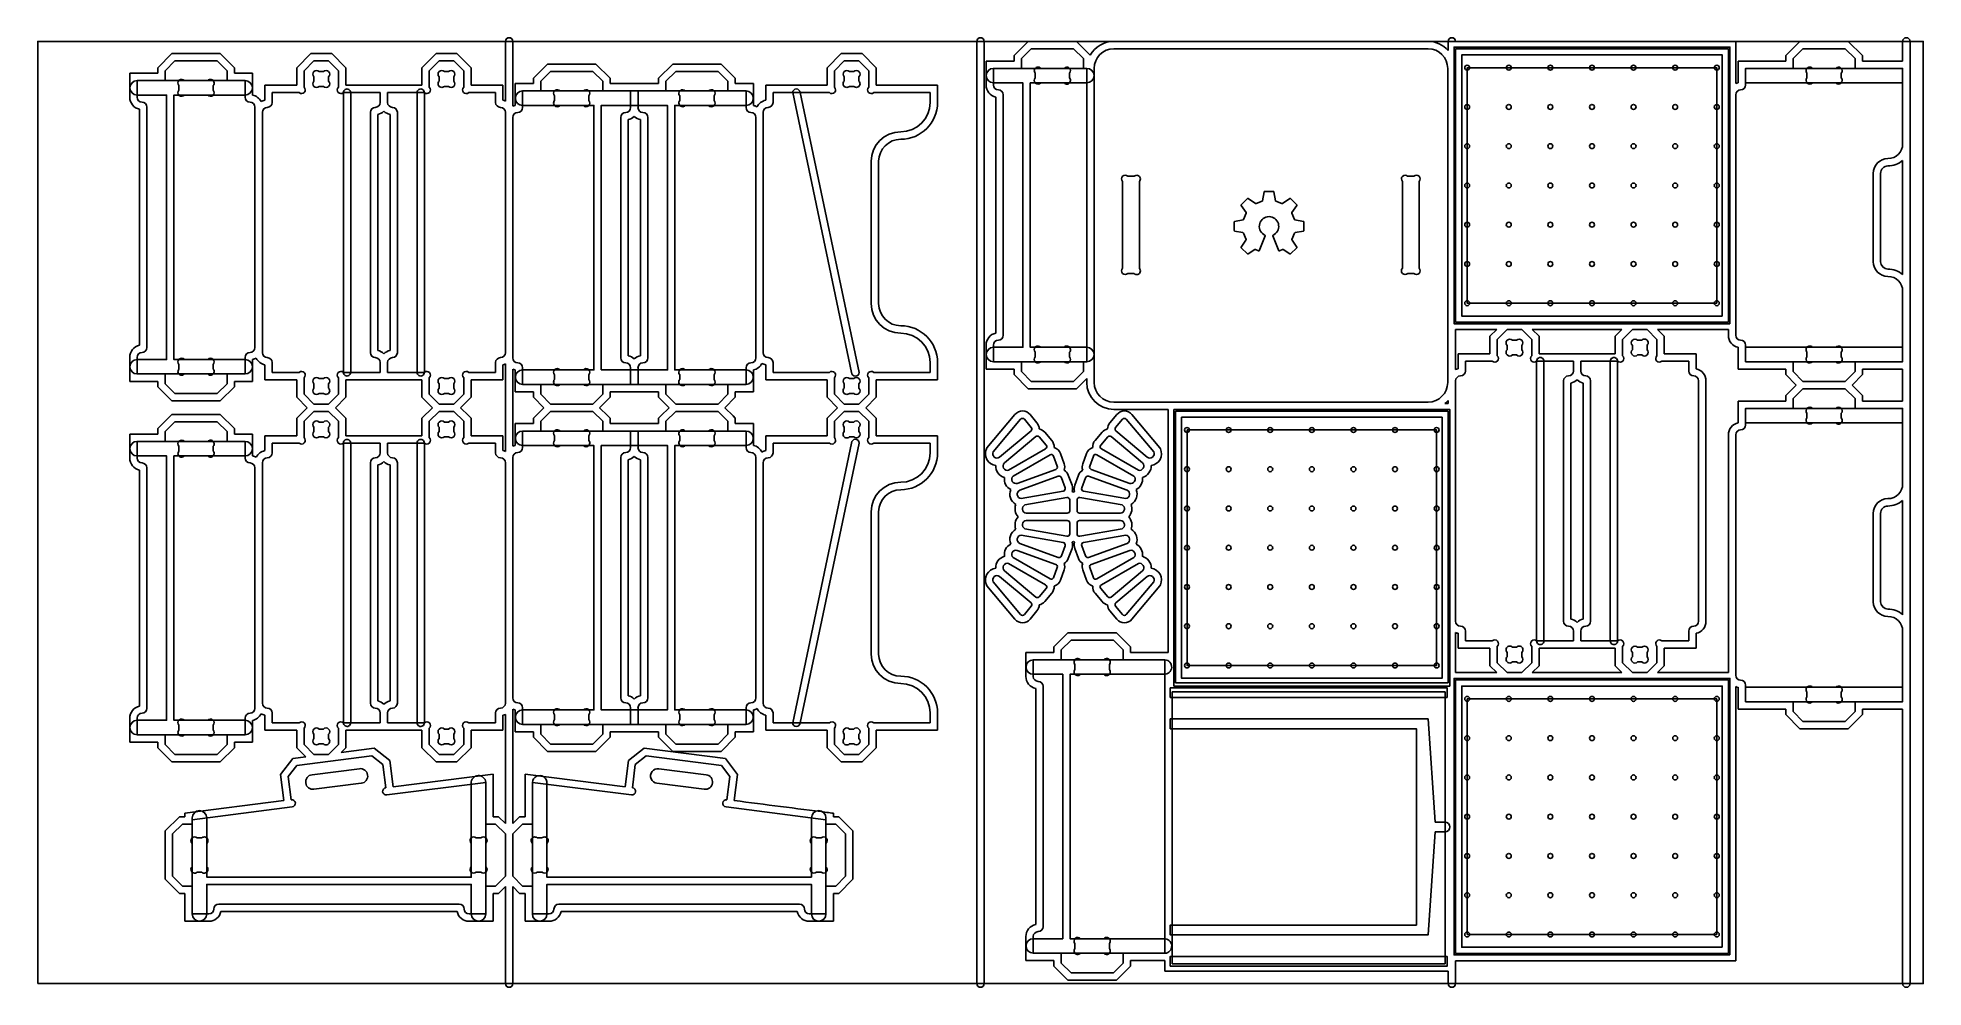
# Model space of a CAD drawing. Extents: x 0 to 96, y -0.2 to 48.2.
import ezdxf

# ---------------------------------------------------------------- set-up
doc = ezdxf.new("R2010")
doc.units = 0
doc.header["$MEASUREMENT"] = 0
for name, color, linetype in [('PECK_DRILLING', 100, 'CONTINUOUS'), ('POCKETS_10_MM', 5, 'CONTINUOUS'), ('PROFILE_-_INSIDE', 30, 'CONTINUOUS'), ('PROFILE_-_ON', 216, 'CONTINUOUS'), ('PROFILE_-_OUTSIDE', 18, 'CONTINUOUS'), ('STOCK_PERIMETER', 1, 'CONTINUOUS')]:
    doc.layers.add(name, color=color, linetype=linetype)

msp = doc.modelspace()

# ---------------------------------------------------------------- linework, layer by layer
at = {"layer": 'PECK_DRILLING'}
for centre in [(72.778, 46.66), (74.896, 46.66), (77.014, 46.66), (79.131, 46.66), (81.249, 46.66), (83.367, 46.66), (85.485, 46.66), (72.778, 44.66), (74.896, 44.66), (77.014, 44.66), (79.131, 44.66), (81.249, 44.66), (83.367, 44.66), (85.485, 44.66), (72.778, 42.66), (74.896, 42.66), (77.014, 42.66), (79.131, 42.66), (81.249, 42.66), (83.367, 42.66), (85.485, 42.66), (72.778, 40.66), (74.896, 40.66), (77.014, 40.66), (79.131, 40.66), (81.249, 40.66), (83.367, 40.66), (85.485, 40.66), (72.778, 38.66), (74.896, 38.66), (77.014, 38.66), (79.131, 38.66), (81.249, 38.66), (83.367, 38.66), (85.485, 38.66), (72.778, 36.66), (74.896, 36.66), (77.014, 36.66), (79.131, 36.66), (81.249, 36.66), (83.367, 36.66), (85.485, 36.66), (72.778, 34.66), (74.896, 34.66), (77.014, 34.66), (79.131, 34.66), (81.249, 34.66), (83.367, 34.66), (85.485, 34.66), (58.515, 28.205), (60.633, 28.205), (62.751, 28.205), (64.869, 28.205), (66.986, 28.205), (69.104, 28.205), (71.222, 28.205), (58.515, 26.205), (60.633, 26.205), (62.751, 26.205), (64.869, 26.205), (66.986, 26.205), (69.104, 26.205), (71.222, 26.205), (58.515, 24.205), (60.633, 24.205), (62.751, 24.205), (64.869, 24.205), (66.986, 24.205), (69.104, 24.205), (71.222, 24.205), (58.515, 22.205), (60.633, 22.205), (62.751, 22.205), (64.869, 22.205), (66.986, 22.205), (69.104, 22.205), (71.222, 22.205), (58.515, 20.205), (60.633, 20.205), (62.751, 20.205), (64.869, 20.205), (66.986, 20.205), (69.104, 20.205), (71.222, 20.205), (58.515, 18.205), (60.633, 18.205), (62.751, 18.205), (64.869, 18.205), (66.986, 18.205), (69.104, 18.205), (71.222, 18.205), (58.515, 16.205), (60.633, 16.205), (62.751, 16.205), (64.869, 16.205), (66.986, 16.205), (69.104, 16.205), (71.222, 16.205), (72.778, 14.504), (74.896, 14.504), (77.014, 14.504), (79.131, 14.504), (81.249, 14.504), (83.367, 14.504), (85.485, 14.504), (72.778, 12.504), (74.896, 12.504), (77.014, 12.504), (79.131, 12.504), (81.249, 12.504), (83.367, 12.504), (85.485, 12.504), (72.778, 10.504), (74.896, 10.504), (77.014, 10.504), (79.131, 10.504), (81.249, 10.504), (83.367, 10.504), (85.485, 10.504), (72.778, 8.504), (74.896, 8.504), (77.014, 8.504), (79.131, 8.504), (81.249, 8.504), (83.367, 8.504), (85.485, 8.504), (72.778, 6.504), (74.896, 6.504), (77.014, 6.504), (79.131, 6.504), (81.249, 6.504), (83.367, 6.504), (85.485, 6.504), (72.778, 4.504), (74.896, 4.504), (77.014, 4.504), (79.131, 4.504), (81.249, 4.504), (83.367, 4.504), (85.485, 4.504), (72.778, 2.504), (74.896, 2.504), (77.014, 2.504), (79.131, 2.504), (81.249, 2.504), (83.367, 2.504), (85.485, 2.504)]:
    msp.add_circle(centre, 0.125, dxfattribs=at)
at = {"layer": 'POCKETS_10_MM'}
for p, q in [((62.035, 39.734), (62.336, 39.857)), ((63.041, 39.857), (63.343, 39.734)), ((61.398, 38.931), (61.531, 39.242)), ((63.846, 39.242), (63.979, 38.931)), ((61.519, 37.903), (61.387, 38.233)), ((63.99, 38.233), (63.858, 37.903)), ((62.155, 37.325), (62.003, 37.406)), ((63.374, 37.406), (63.222, 37.325))]:
    msp.add_line(p, q, dxfattribs=at)
for points in [[(86.155, 33.615), (86.155, 47.705), (72.108, 47.705), (72.108, 33.615)], [(85.761, 34.009), (85.761, 47.311), (72.501, 47.311), (72.501, 34.009)], [(86.95, 45.887), (94.95, 45.887), (94.95, 46.625), (86.95, 46.625)], [(28.69, 31.262), (32.065, 31.264), (32.063, 44.734), (28.688, 44.734)], [(86.95, 32.417), (94.95, 32.417), (94.95, 31.679), (86.95, 31.679)], [(57.845, 29.25), (57.845, 15.16), (71.892, 15.16), (71.892, 29.25)], [(58.239, 28.856), (58.239, 15.554), (71.498, 15.554), (71.498, 28.856)], [(86.95, 28.566), (94.95, 28.566), (94.95, 29.304), (86.95, 29.304)], [(28.69, 27.415), (32.065, 27.413), (32.063, 13.943), (28.688, 13.943)], [(86.155, 1.459), (86.155, 15.549), (72.108, 15.549), (72.108, 1.459)], [(57.657, 15.076), (71.757, 15.075), (71.757, 14.576), (57.657, 14.576)], [(85.761, 1.853), (85.761, 15.155), (72.501, 15.155), (72.501, 1.853)], [(86.95, 15.096), (94.95, 15.096), (94.95, 14.358), (86.95, 14.358)], [(57.657, 0.884), (71.757, 0.885), (71.757, 1.384), (57.657, 1.384)]]:
    msp.add_lwpolyline(points, close=True, dxfattribs=at)
for points in [[(53.411, 45.887), (50.531, 45.887), (50.536, 32.417), (53.411, 32.417, -1), (53.411, 31.679), (48.661, 31.679, -1), (48.661, 32.417), (50.161, 32.417), (50.161, 45.887), (48.661, 45.887, -1), (48.661, 46.625), (53.411, 46.625, -1)], [(10.562, 31.056), (5.062, 31.056, -1), (5.062, 31.794), (6.562, 31.794), (6.562, 45.264), (5.062, 45.264, -1), (5.062, 46.002), (10.562, 46.002, -1), (10.562, 45.264), (6.935, 45.264), (6.933, 31.794), (10.562, 31.794, -1)], [(15.563, 45.385, -1.010683), (15.937, 45.389), (15.937, 31.139, -1.010683), (15.563, 31.143)], [(19.687, 31.143, -1.010683), (19.312, 31.139), (19.312, 45.389, -1.010683), (19.687, 45.385)], [(36.062, 30.526), (24.687, 30.526, -1), (24.687, 31.264), (28.315, 31.264), (28.317, 44.734), (24.687, 44.734, -1), (24.687, 45.472), (36.062, 45.472, -1), (36.062, 44.734), (32.435, 44.734), (32.433, 31.264), (36.062, 31.264, -1)], [(41.438, 31.139, 1), (41.821, 31.139), (38.814, 45.389, 1), (38.438, 45.389)], [(76.313, 31.703, -1.010683), (76.688, 31.707), (76.688, 17.457, -1.010683), (76.313, 17.461)], [(80.437, 17.461, -1.010683), (80.062, 17.457), (80.062, 31.707, -1.010683), (80.437, 31.703)], [(36.062, 28.151), (24.687, 28.151, 1), (24.687, 27.413), (28.315, 27.413), (28.317, 13.943), (24.687, 13.943, 1), (24.687, 13.205), (36.062, 13.205, 1), (36.062, 13.943), (32.435, 13.943), (32.433, 27.413), (36.062, 27.413, 1)], [(10.562, 27.621), (5.062, 27.621, 1), (5.062, 26.883), (6.562, 26.883), (6.562, 13.413), (5.062, 13.413, 1), (5.062, 12.675), (10.562, 12.675, 1), (10.562, 13.413), (6.935, 13.413), (6.933, 26.883), (10.562, 26.883, 1)], [(15.563, 13.292, 1.010683), (15.937, 13.288), (15.937, 27.538, 1.010683), (15.563, 27.534)], [(19.687, 27.534, 1.010683), (19.312, 27.538), (19.312, 13.288, 1.010683), (19.687, 13.292)], [(41.438, 27.538, -1), (41.821, 27.538), (38.814, 13.288, -1), (38.438, 13.288)], [(57.388, 1.547), (50.686, 1.55, -1), (50.686, 2.288), (52.186, 2.288), (52.186, 15.758), (50.686, 15.758, -1), (50.686, 16.496), (57.388, 16.496, -1), (57.341, 15.758), (52.557, 15.758), (52.559, 2.287), (57.341, 2.285, -1)], [(71.651, 7.73), (71.151, 7.73), (70.791, 2.481), (70.191, 2.481), (57.657, 2.481), (57.657, 2.981), (70.191, 2.981), (70.191, 12.986), (57.657, 12.986), (57.657, 13.486), (70.191, 13.486), (70.791, 13.486), (71.151, 8.23), (71.651, 8.23, -1)], [(7.866, 8.446), (7.866, 3.551, 1), (8.604, 3.551), (8.604, 5.051), (22.074, 5.051), (22.074, 3.551, 1), (22.812, 3.551), (22.812, 10.253, 1), (22.074, 10.206), (22.074, 5.422), (8.604, 5.426), (8.604, 8.446, 1)], [(40.133, 8.446), (40.133, 3.551, -1), (39.395, 3.551), (39.395, 5.051), (25.925, 5.051), (25.925, 3.551, -1), (25.187, 3.551), (25.187, 10.253, -1), (25.925, 10.206), (25.925, 5.422), (39.395, 5.426), (39.395, 8.446, -1)]]:
    msp.add_lwpolyline(points, format="xyb", close=True, dxfattribs=at)
for points in [[(62.336, 39.857, 0.242832), (62.358, 39.883), (62.442, 40.332, -0.343155), (62.465, 40.352), (62.912, 40.352, -0.342745), (62.936, 40.332), (63.019, 39.883, 0.243573), (63.041, 39.857)], [(61.531, 39.242, 0.247752), (61.529, 39.276), (61.276, 39.645, -0.341571), (61.279, 39.675), (61.595, 39.991, -0.343622), (61.625, 39.994), (62.001, 39.736, 0.241389), (62.035, 39.734)], [(63.343, 39.734, 0.241471), (63.377, 39.736), (63.752, 39.994, -0.343447), (63.782, 39.991), (64.099, 39.675, -0.34221), (64.101, 39.645), (63.848, 39.276, 0.246616), (63.846, 39.242)], [(60.938, 38.335, -0.343186), (60.918, 38.358), (60.918, 38.805, -0.341956), (60.938, 38.828), (61.372, 38.909, 0.239287), (61.398, 38.931)], [(63.979, 38.931, 0.240404), (64.005, 38.909), (64.44, 38.828, -0.34245), (64.459, 38.805), (64.459, 38.358, -0.343186), (64.44, 38.335), (64.016, 38.256, 0.248501), (63.99, 38.233)], [(61.387, 38.233, 0.248644), (61.362, 38.256), (60.938, 38.335)], [(62.003, 37.406, 0.261342), (61.97, 37.405), (61.625, 37.169, -0.340847), (61.595, 37.171), (61.279, 37.488, -0.342703), (61.276, 37.518), (61.517, 37.869, 0.240875), (61.519, 37.903)], [(62.422, 38.162), (62.446, 38.144), (62.484, 38.12, -0.351653), (62.494, 38.092), (62.18, 37.334, -0.446825), (62.155, 37.325)], [(63.222, 37.325, -0.446574), (63.197, 37.334), (62.884, 38.092, -0.353509), (62.893, 38.12), (62.931, 38.144), (62.955, 38.162)], [(63.858, 37.903, 0.242002), (63.861, 37.869), (64.101, 37.518, -0.341425), (64.099, 37.488), (63.782, 37.171, -0.340556), (63.752, 37.169), (63.407, 37.405, 0.261321), (63.374, 37.406)]]:
    msp.add_lwpolyline(points, format="xyb", dxfattribs=at)
msp.add_arc((62.689, 38.579), 0.495, 302.58522, 237.41478, dxfattribs=at)
at = {"layer": 'PROFILE_-_INSIDE'}
for p, q in [((26.313, 44.982), (26.313, 45.223)), ((26.593, 45.472), (27.782, 45.472)), ((28.062, 45.223), (28.062, 44.982)), ((32.688, 45.223), (32.688, 44.982)), ((34.157, 45.472), (32.968, 45.472)), ((34.437, 44.982), (34.437, 45.223)), ((27.782, 44.734), (26.593, 44.734)), ((32.968, 44.734), (34.157, 44.734)), ((26.313, 31.015), (26.313, 30.774)), ((27.782, 31.264), (26.593, 31.264)), ((28.062, 30.774), (28.062, 31.015)), ((32.688, 30.774), (32.688, 31.015)), ((32.968, 31.264), (34.157, 31.264)), ((34.437, 31.015), (34.437, 30.774)), ((26.593, 30.526), (27.782, 30.526)), ((34.157, 30.526), (32.968, 30.526))]:
    msp.add_line(p, q, dxfattribs=at)
for points in [[(14.062, 46.194, -1), (14.328, 46.459), (14.547, 46.459, -1), (14.812, 46.194), (14.812, 45.974, -1), (14.547, 45.709), (14.328, 45.709, -1), (14.062, 45.974)], [(21.187, 46.194, 1), (20.922, 46.459), (20.703, 46.459, 1), (20.437, 46.194), (20.437, 45.974, 1), (20.703, 45.709), (20.922, 45.709, 1), (21.187, 45.974)], [(41.062, 46.194, -1), (41.328, 46.459), (41.547, 46.459, -1), (41.812, 46.194), (41.812, 45.974, -1), (41.547, 45.709), (41.328, 45.709, -1), (41.062, 45.974)], [(51.067, 45.887), (52.255, 45.887, 1), (52.536, 46.136), (52.536, 46.376, 1), (52.255, 46.625), (51.067, 46.625, 1), (50.786, 46.376), (50.786, 46.136, 1)], [(91.545, 45.887), (90.356, 45.887, -1), (90.076, 46.136), (90.076, 46.376, -1), (90.356, 46.625), (91.545, 46.625, -1), (91.825, 46.376), (91.825, 46.136, -1)], [(7.468, 45.264), (8.657, 45.264, 1), (8.937, 45.512), (8.937, 45.753, 1), (8.657, 46.002), (7.468, 46.002, 1), (7.188, 45.753), (7.188, 45.512, 1)], [(55.503, 36.175), (55.823, 36.175, 1), (56.088, 36.441), (56.088, 40.86, 1), (55.824, 41.125), (55.503, 41.125, 1), (55.238, 40.86), (55.238, 36.441, 1)], [(70.069, 36.175), (69.749, 36.175, -1), (69.484, 36.441), (69.484, 40.86, -1), (69.748, 41.125), (70.069, 41.125, -1), (70.334, 40.86), (70.334, 36.441, -1)], [(74.812, 32.512, -1), (75.078, 32.777), (75.297, 32.777, -1), (75.562, 32.512), (75.562, 32.292, -1), (75.297, 32.027), (75.078, 32.027, -1), (74.812, 32.292)], [(81.937, 32.512, 1), (81.672, 32.777), (81.453, 32.777, 1), (81.188, 32.512), (81.188, 32.292, 1), (81.453, 32.027), (81.672, 32.027, 1), (81.937, 32.292)], [(7.468, 31.794), (8.657, 31.794, -1), (8.937, 31.545), (8.937, 31.304, -1), (8.657, 31.056), (7.468, 31.056, -1), (7.188, 31.304), (7.188, 31.545, -1)], [(51.067, 32.417), (52.255, 32.417, -1), (52.536, 32.168), (52.536, 31.928, -1), (52.255, 31.679), (51.067, 31.679, -1), (50.786, 31.928), (50.786, 32.168, -1)], [(91.545, 32.417), (90.356, 32.417, 1), (90.076, 32.168), (90.076, 31.928, 1), (90.356, 31.679), (91.545, 31.679, 1), (91.825, 31.928), (91.825, 32.168, 1)], [(14.062, 30.334, 1), (14.328, 30.069), (14.547, 30.069, 1), (14.812, 30.334), (14.812, 30.554, 1), (14.547, 30.819), (14.328, 30.819, 1), (14.062, 30.554)], [(21.187, 30.334, -1), (20.922, 30.069), (20.703, 30.069, -1), (20.437, 30.334), (20.437, 30.554, -1), (20.703, 30.819), (20.922, 30.819, -1), (21.187, 30.554)], [(41.062, 30.334, 1), (41.328, 30.069), (41.547, 30.069, 1), (41.812, 30.334), (41.812, 30.554, 1), (41.547, 30.819), (41.328, 30.819, 1), (41.062, 30.554)], [(91.545, 28.566), (90.356, 28.566, -1), (90.076, 28.815), (90.076, 29.055, -1), (90.356, 29.304), (91.545, 29.304, -1), (91.825, 29.055), (91.825, 28.815, -1)], [(14.062, 28.343, -1), (14.328, 28.608), (14.547, 28.608, -1), (14.812, 28.343), (14.812, 28.123, -1), (14.547, 27.858), (14.328, 27.858, -1), (14.062, 28.123)], [(21.187, 28.343, 1), (20.922, 28.608), (20.703, 28.608, 1), (20.437, 28.343), (20.437, 28.123, 1), (20.703, 27.858), (20.922, 27.858, 1), (21.187, 28.123)], [(27.782, 27.413), (26.593, 27.413, -1), (26.313, 27.661), (26.313, 27.902, -1), (26.593, 28.151), (27.782, 28.151, -1), (28.062, 27.902), (28.062, 27.661, -1)], [(32.968, 27.413), (34.157, 27.413, 1), (34.437, 27.661), (34.437, 27.902, 1), (34.157, 28.151), (32.968, 28.151, 1), (32.688, 27.902), (32.688, 27.661, 1)], [(41.062, 28.343, -1), (41.328, 28.608), (41.547, 28.608, -1), (41.812, 28.343), (41.812, 28.123, -1), (41.547, 27.858), (41.328, 27.858, -1), (41.062, 28.123)], [(7.468, 26.883), (8.657, 26.883, 1), (8.937, 27.131), (8.937, 27.372, 1), (8.657, 27.621), (7.468, 27.621, 1), (7.188, 27.372), (7.188, 27.131, 1)], [(53.092, 15.758), (54.28, 15.758, 1), (54.561, 16.006), (54.561, 16.247, 1), (54.28, 16.496), (53.092, 16.496, 1), (52.811, 16.247), (52.811, 16.006, 1)], [(74.812, 16.652, 1), (75.078, 16.387), (75.297, 16.387, 1), (75.562, 16.652), (75.562, 16.872, 1), (75.297, 17.137), (75.078, 17.137, 1), (74.812, 16.872)], [(81.937, 16.652, -1), (81.672, 16.387), (81.453, 16.387, -1), (81.188, 16.652), (81.188, 16.872, -1), (81.453, 17.137), (81.672, 17.137, -1), (81.937, 16.872)], [(91.545, 15.096), (90.356, 15.096, 1), (90.076, 14.847), (90.076, 14.607, 1), (90.356, 14.358), (91.545, 14.358, 1), (91.825, 14.607), (91.825, 14.847, 1)], [(7.468, 13.413), (8.657, 13.413, -1), (8.937, 13.164), (8.937, 12.923, -1), (8.657, 12.675), (7.468, 12.675, -1), (7.188, 12.923), (7.188, 13.164, -1)], [(27.782, 13.943), (26.593, 13.943, 1), (26.313, 13.694), (26.313, 13.453, 1), (26.593, 13.205), (27.782, 13.205, 1), (28.062, 13.453), (28.062, 13.694, 1)], [(32.968, 13.943), (34.157, 13.943, -1), (34.437, 13.694), (34.437, 13.453, -1), (34.157, 13.205), (32.968, 13.205, -1), (32.688, 13.453), (32.688, 13.694, -1)], [(14.062, 12.483, 1), (14.328, 12.218), (14.547, 12.218, 1), (14.812, 12.483), (14.812, 12.703, 1), (14.547, 12.968), (14.328, 12.968, 1), (14.062, 12.703)], [(21.187, 12.483, -1), (20.922, 12.218), (20.703, 12.218, -1), (20.437, 12.483), (20.437, 12.703, -1), (20.703, 12.968), (20.922, 12.968, -1), (21.187, 12.703)], [(41.062, 12.483, 1), (41.328, 12.218), (41.547, 12.218, 1), (41.812, 12.483), (41.812, 12.703, 1), (41.547, 12.968), (41.328, 12.968, 1), (41.062, 12.703)], [(13.97, 10.644, 1), (14.065, 9.9), (16.473, 10.206, 1), (16.378, 10.95)], [(34.03, 10.644, -1), (33.935, 9.9), (31.527, 10.206, -1), (31.622, 10.95)], [(8.604, 5.957), (8.604, 7.145, 1), (8.356, 7.426), (8.115, 7.426, 1), (7.866, 7.145), (7.866, 5.957, 1), (8.115, 5.676), (8.356, 5.676, 1)], [(22.074, 5.957), (22.074, 7.145, -1), (22.323, 7.426), (22.564, 7.426, -1), (22.812, 7.145), (22.812, 5.957, -1), (22.564, 5.676), (22.323, 5.676, -1)], [(25.925, 5.957), (25.925, 7.145, 1), (25.677, 7.426), (25.436, 7.426, 1), (25.187, 7.145), (25.187, 5.957, 1), (25.436, 5.676), (25.677, 5.676, 1)], [(39.395, 5.957), (39.395, 7.145, -1), (39.644, 7.426), (39.885, 7.426, -1), (40.133, 7.145), (40.133, 5.957, -1), (39.885, 5.676), (39.644, 5.676, -1)], [(53.092, 2.288), (54.28, 2.288, -1), (54.561, 2.039), (54.561, 1.798, -1), (54.28, 1.55), (53.092, 1.55, -1), (52.811, 1.798), (52.811, 2.039, -1)]]:
    msp.add_lwpolyline(points, format="xyb", close=True, dxfattribs=at)
for centre, radius, start, end in [((26.453, 45.348), 0.188, 41.51102, 221.51102), ((27.922, 45.348), 0.188, 318.48898, 138.48898), ((32.828, 45.348), 0.188, 41.51102, 221.51102), ((34.297, 45.348), 0.188, 318.48898, 138.48898), ((26.453, 44.858), 0.188, 138.48898, 318.48898), ((27.922, 44.858), 0.188, 221.51102, 41.51102), ((32.828, 44.858), 0.187, 138.48898, 318.48898), ((34.297, 44.858), 0.188, 221.51102, 41.51102), ((26.453, 31.14), 0.188, 41.51102, 221.51102), ((26.453, 30.65), 0.187, 138.48898, 318.48898), ((27.922, 31.14), 0.188, 318.48898, 138.48898), ((27.922, 30.65), 0.187, 221.51102, 41.51102), ((32.828, 31.14), 0.188, 41.51102, 221.51102), ((32.828, 30.65), 0.188, 138.48898, 318.48898), ((34.297, 31.14), 0.188, 318.48898, 138.48898), ((34.297, 30.65), 0.188, 221.51102, 41.51102)]:
    msp.add_arc(centre, radius, start, end, dxfattribs=at)
at = {"layer": 'PROFILE_-_ON'}
for points in [[(85.485, 34.66), (85.485, 46.66), (72.778, 46.66), (72.778, 34.66)], [(58.515, 28.205), (58.515, 16.205), (71.222, 16.205), (71.222, 28.205)], [(85.485, 2.504), (85.485, 14.504), (72.778, 14.504), (72.778, 2.504)]]:
    msp.add_lwpolyline(points, close=True, dxfattribs=at)
at = {"layer": 'PROFILE_-_OUTSIDE'}
for p, q in [((23.812, 48), (23.812, 44.962)), ((50.428, 48), (49.708, 47.28)), ((52.894, 48), (50.428, 48)), ((70.786, 48), (54.786, 48)), ((71.812, 48), (71.812, 47.54)), ((86.45, 48), (72.188, 48)), ((86.45, 45.85), (86.45, 48)), ((92.183, 48), (89.718, 48)), ((92.903, 47.28), (92.183, 48)), ((95.325, 0), (95.325, 48)), ((6.83, 47.377), (6.11, 46.657)), ((9.295, 47.377), (6.83, 47.377)), ((10.015, 46.657), (9.295, 47.377)), ((13.907, 47.377), (13.187, 46.657)), ((14.968, 47.377), (13.907, 47.377)), ((15.687, 46.657), (14.968, 47.377)), ((20.282, 47.377), (19.562, 46.657)), ((21.343, 47.377), (20.282, 47.377)), ((22.062, 46.657), (21.343, 47.377)), ((24.187, 44.697), (24.187, 48)), ((40.907, 47.377), (40.187, 46.657)), ((41.968, 47.377), (40.907, 47.377)), ((42.687, 46.657), (41.968, 47.377)), ((47.812, 48), (47.812, 0)), ((48.188, 0), (48.188, 48)), ((49.708, 47.28), (49.708, 47)), ((50.583, 47.625), (50.083, 47.125)), ((50.083, 47.125), (50.083, 46.625)), ((52.738, 47.625), (50.583, 47.625)), ((53.238, 47.125), (52.738, 47.625)), ((53.59, 47.304), (52.894, 48)), ((53.238, 46.625), (53.238, 47.125)), ((54.786, 47.625), (70.786, 47.625)), ((72.188, 33.695), (72.188, 47.625)), ((72.188, 47.625), (86.075, 47.625)), ((86.075, 47.625), (86.075, 33.695)), ((89.718, 48), (88.998, 47.28)), ((88.998, 47.28), (88.998, 47)), ((89.373, 47.125), (89.873, 47.625)), ((89.373, 46.625), (89.373, 47.125)), ((89.873, 47.625), (92.028, 47.625)), ((92.028, 47.625), (92.528, 47.125)), ((92.528, 47.125), (92.528, 46.625)), ((92.903, 47), (92.903, 47.28)), ((94.95, 48), (94.95, 47)), ((6.11, 46.377), (4.687, 46.377)), ((4.687, 46.377), (4.687, 45.154)), ((6.11, 46.657), (6.11, 46.377)), ((6.985, 47.002), (6.485, 46.502)), ((6.485, 46.502), (6.485, 46.002)), ((9.14, 47.002), (6.985, 47.002)), ((9.64, 46.502), (9.14, 47.002)), ((9.64, 46.002), (9.64, 46.502)), ((10.015, 46.377), (10.015, 46.657)), ((10.937, 46.377), (10.015, 46.377)), ((10.937, 45.266), (10.937, 46.377)), ((13.187, 46.657), (13.187, 45.764)), ((14.062, 47.002), (13.562, 46.502)), ((13.562, 46.502), (13.562, 45.664)), ((14.812, 47.002), (14.062, 47.002)), ((15.312, 46.502), (14.812, 47.002)), ((15.312, 45.664), (15.312, 46.502)), ((15.687, 45.764), (15.687, 46.657)), ((19.562, 46.657), (19.562, 45.764)), ((20.437, 47.002), (19.937, 46.502)), ((19.937, 46.502), (19.937, 45.664)), ((21.187, 47.002), (20.437, 47.002)), ((21.687, 46.502), (21.187, 47.002)), ((21.687, 45.664), (21.687, 46.502)), ((22.062, 45.764), (22.062, 46.657)), ((25.955, 46.847), (25.235, 46.127)), ((25.235, 46.127), (25.235, 45.847)), ((26.11, 46.472), (25.61, 45.972)), ((28.42, 46.847), (25.955, 46.847)), ((28.265, 46.472), (26.11, 46.472)), ((28.765, 45.972), (28.265, 46.472)), ((29.14, 46.127), (28.42, 46.847)), ((29.14, 45.847), (29.14, 46.127)), ((32.33, 46.847), (31.61, 46.127)), ((31.61, 46.127), (31.61, 45.847)), ((32.485, 46.472), (31.985, 45.972)), ((34.795, 46.847), (32.33, 46.847)), ((34.64, 46.472), (32.485, 46.472)), ((35.14, 45.972), (34.64, 46.472)), ((35.515, 46.127), (34.795, 46.847)), ((35.515, 45.847), (35.515, 46.127)), ((40.187, 46.657), (40.187, 45.764)), ((41.062, 47.002), (40.562, 46.502)), ((40.562, 46.502), (40.562, 45.664)), ((41.812, 47.002), (41.062, 47.002)), ((42.312, 46.502), (41.812, 47.002)), ((42.312, 45.664), (42.312, 46.502)), ((42.687, 45.764), (42.687, 46.657)), ((49.708, 47), (48.286, 47)), ((48.286, 47), (48.286, 45.777)), ((50.083, 46.625), (48.661, 46.625)), ((48.661, 46.625), (48.661, 45.777)), ((53.411, 46.625), (53.238, 46.625)), ((53.411, 31.679), (53.411, 46.625)), ((53.786, 30.625), (53.786, 46.625)), ((71.786, 46.625), (71.786, 30.625)), ((88.998, 47), (86.575, 47)), ((86.575, 47), (86.575, 45.889)), ((86.95, 45.902), (86.95, 46.625)), ((86.95, 46.625), (89.373, 46.625)), ((92.528, 46.625), (94.95, 46.625)), ((94.95, 47), (92.903, 47)), ((94.95, 46.625), (94.95, 42.777)), ((6.485, 46.002), (5.062, 46.002)), ((5.062, 46.002), (5.062, 45.154)), ((10.562, 46.002), (9.64, 46.002)), ((10.562, 45.154), (10.562, 46.002)), ((13.187, 45.764), (11.562, 45.764)), ((11.562, 45.764), (11.562, 45.001)), ((13.308, 45.389), (11.937, 45.389)), ((11.937, 45.389), (11.937, 44.889)), ((17.437, 45.389), (15.567, 45.389)), ((19.562, 45.764), (15.687, 45.764)), ((17.437, 44.889), (17.437, 45.389)), ((19.683, 45.389), (17.812, 45.389)), ((17.812, 45.389), (17.812, 44.889)), ((23.312, 45.389), (21.942, 45.389)), ((23.687, 45.764), (22.062, 45.764)), ((23.312, 44.889), (23.312, 45.389)), ((23.687, 45.001), (23.687, 45.764)), ((25.235, 45.847), (24.313, 45.847)), ((24.313, 45.847), (24.313, 44.736)), ((24.687, 45.472), (24.687, 44.624)), ((25.61, 45.472), (24.687, 45.472)), ((25.61, 45.972), (25.61, 45.472)), ((28.765, 45.472), (28.765, 45.972)), ((30.187, 45.472), (28.765, 45.472)), ((31.61, 45.847), (29.14, 45.847)), ((30.187, 44.624), (30.187, 45.472)), ((31.985, 45.472), (30.563, 45.472)), ((30.563, 45.472), (30.563, 44.624)), ((31.985, 45.972), (31.985, 45.472)), ((35.14, 45.472), (35.14, 45.972)), ((36.062, 45.472), (35.14, 45.472)), ((36.437, 45.847), (35.515, 45.847)), ((36.062, 44.624), (36.062, 45.472)), ((36.437, 44.736), (36.437, 45.847)), ((40.187, 45.764), (37.063, 45.764)), ((37.063, 45.764), (37.063, 45.001)), ((40.308, 45.389), (37.438, 45.389)), ((37.438, 45.389), (37.438, 44.889)), ((45.438, 45.389), (42.567, 45.389)), ((45.813, 45.764), (42.687, 45.764)), ((45.438, 44.889), (45.438, 45.389)), ((45.813, 44.889), (45.813, 45.764)), ((48.786, 45.165), (48.786, 33.139)), ((49.161, 45.277), (49.161, 33.027)), ((86.45, 33.027), (86.45, 45.277)), ((86.95, 45.777), (86.95, 45.902)), ((5.187, 44.542), (5.187, 32.516)), ((5.562, 44.654), (5.562, 32.404)), ((11.062, 32.404), (11.062, 44.654)), ((11.437, 44.389), (11.437, 32.139)), ((16.937, 32.139), (16.937, 44.389)), ((17.312, 32.251), (17.312, 44.277)), ((17.937, 44.277), (17.937, 32.251)), ((18.312, 44.389), (18.312, 32.139)), ((23.812, 32.139), (23.812, 44.389)), ((36.938, 44.389), (36.938, 32.139)), ((24.187, 44.124), (24.187, 31.874)), ((29.687, 31.874), (29.687, 44.124)), ((30.062, 31.986), (30.062, 44.012)), ((30.688, 44.012), (30.688, 31.986)), ((31.063, 44.124), (31.063, 31.874)), ((36.563, 31.874), (36.563, 44.124)), ((42.438, 41.389), (42.438, 41.889)), ((42.438, 35.139), (42.438, 41.389)), ((42.813, 34.639), (42.813, 41.889)), ((94.95, 41.938), (94.95, 36.116)), ((93.45, 41.277), (93.45, 36.777)), ((93.825, 36.777), (93.825, 41.277)), ((42.438, 34.639), (42.438, 35.139)), ((94.95, 35.277), (94.95, 31.679)), ((86.075, 33.695), (72.188, 33.695)), ((72.188, 33.32), (74.282, 33.32)), ((72.188, 31.28), (72.188, 33.32)), ((73.937, 32.975), (73.937, 32.082)), ((74.282, 33.32), (73.937, 32.975)), ((74.312, 32.82), (74.812, 33.32)), ((74.312, 31.982), (74.312, 32.82)), ((74.812, 33.32), (75.562, 33.32)), ((75.562, 33.32), (76.062, 32.82)), ((76.062, 32.82), (76.062, 31.982)), ((76.437, 32.975), (76.093, 33.32)), ((76.093, 33.32), (80.657, 33.32)), ((76.437, 32.082), (76.437, 32.975)), ((80.312, 32.975), (80.312, 32.082)), ((80.657, 33.32), (80.312, 32.975)), ((80.687, 32.82), (80.687, 31.982)), ((81.188, 33.32), (80.687, 32.82)), ((81.937, 33.32), (81.188, 33.32)), ((82.438, 32.82), (81.937, 33.32)), ((82.438, 31.982), (82.438, 32.82)), ((82.812, 32.975), (82.468, 33.32)), ((82.468, 33.32), (86.075, 33.32)), ((82.812, 32.082), (82.812, 32.975)), ((86.075, 33.32), (86.075, 33.027)), ((4.687, 31.904), (4.687, 30.681)), ((5.062, 31.904), (5.062, 31.056)), ((10.562, 31.056), (10.562, 31.904)), ((10.937, 30.681), (10.937, 31.792)), ((48.286, 32.527), (48.286, 31.304)), ((48.661, 32.527), (48.661, 31.679)), ((73.937, 32.082), (72.312, 32.082)), ((72.312, 32.082), (72.312, 31.319)), ((72.687, 31.207), (72.687, 31.707)), ((72.687, 31.707), (74.058, 31.707)), ((76.317, 31.707), (78.187, 31.707)), ((80.312, 32.082), (76.437, 32.082)), ((78.187, 31.707), (78.187, 31.207)), ((80.433, 31.707), (78.562, 31.707)), ((78.562, 31.707), (78.562, 31.207)), ((84.063, 31.707), (82.692, 31.707)), ((84.438, 32.082), (82.812, 32.082)), ((84.063, 31.207), (84.063, 31.707)), ((84.438, 31.319), (84.438, 32.082)), ((86.575, 32.415), (86.575, 31.304)), ((86.95, 31.679), (86.95, 32.527)), ((5.062, 31.056), (6.485, 31.056)), ((6.485, 31.056), (6.485, 30.556)), ((9.64, 30.556), (9.64, 31.056)), ((9.64, 31.056), (10.562, 31.056)), ((11.562, 31.527), (11.562, 30.764)), ((11.562, 30.764), (13.187, 30.764)), ((11.937, 31.639), (11.937, 31.139)), ((11.937, 31.139), (13.308, 31.139)), ((13.187, 30.764), (13.187, 29.871)), ((13.562, 30.863), (13.562, 30.026)), ((15.312, 30.026), (15.312, 30.863)), ((15.567, 31.139), (17.437, 31.139)), ((15.687, 30.026), (15.687, 30.764)), ((15.687, 30.764), (19.562, 30.764)), ((17.437, 31.139), (17.437, 31.639)), ((17.812, 31.639), (17.812, 31.139)), ((17.812, 31.139), (19.683, 31.139)), ((19.562, 30.764), (19.562, 29.871)), ((19.937, 30.863), (19.937, 30.026)), ((21.687, 30.026), (21.687, 30.863)), ((21.942, 31.139), (23.312, 31.139)), ((22.062, 29.871), (22.062, 30.764)), ((22.062, 30.764), (23.687, 30.764)), ((23.312, 31.139), (23.312, 31.639)), ((23.687, 30.764), (23.687, 31.527)), ((23.812, 31.566), (23.812, 27.111)), ((24.187, 27.376), (24.187, 31.301)), ((24.313, 31.262), (24.313, 30.151)), ((24.687, 31.374), (24.687, 30.526)), ((30.187, 30.526), (30.187, 31.374)), ((30.563, 31.374), (30.563, 30.526)), ((36.062, 30.526), (36.062, 31.374)), ((36.437, 30.151), (36.437, 31.262)), ((37.063, 31.527), (37.063, 30.764)), ((37.063, 30.764), (40.187, 30.764)), ((37.438, 31.639), (37.438, 31.139)), ((37.438, 31.139), (40.308, 31.139)), ((40.187, 30.764), (40.187, 29.871)), ((40.562, 30.863), (40.562, 30.026)), ((42.312, 30.026), (42.312, 30.863)), ((42.567, 31.139), (45.438, 31.139)), ((42.687, 29.871), (42.687, 30.764)), ((42.687, 30.764), (45.813, 30.764)), ((45.438, 31.139), (45.438, 31.639)), ((45.813, 30.764), (45.813, 31.639)), ((48.286, 31.304), (49.708, 31.304)), ((48.661, 31.679), (50.083, 31.679)), ((49.708, 31.304), (49.708, 31.024)), ((49.708, 31.024), (50.428, 30.304)), ((50.083, 31.679), (50.083, 31.179)), ((50.083, 31.179), (50.583, 30.679)), ((52.738, 30.679), (53.238, 31.179)), ((53.003, 30.414), (53.411, 30.821)), ((53.238, 31.179), (53.238, 31.679)), ((53.238, 31.679), (53.411, 31.679)), ((53.411, 30.821), (53.411, 30.625)), ((86.575, 31.304), (88.998, 31.304)), ((89.373, 31.679), (86.95, 31.679)), ((88.998, 31.304), (88.998, 31.024)), ((88.998, 31.024), (89.53, 30.492)), ((89.373, 31.179), (89.373, 31.679)), ((89.873, 30.679), (89.373, 31.179)), ((92.528, 31.179), (92.028, 30.679)), ((92.371, 30.492), (92.903, 31.024)), ((94.95, 31.679), (92.528, 31.679)), ((92.528, 31.679), (92.528, 31.179)), ((92.903, 31.024), (92.903, 31.304)), ((92.903, 31.304), (94.95, 31.304)), ((94.95, 31.304), (94.95, 29.679)), ((4.687, 30.681), (6.11, 30.681)), ((6.11, 30.681), (6.11, 30.401)), ((6.11, 30.401), (6.83, 29.681)), ((6.485, 30.556), (6.985, 30.056)), ((6.985, 30.056), (9.14, 30.056)), ((9.14, 30.056), (9.64, 30.556)), ((9.295, 29.681), (10.015, 30.401)), ((10.015, 30.401), (10.015, 30.681)), ((10.015, 30.681), (10.937, 30.681)), ((13.187, 29.871), (13.72, 29.338)), ((13.562, 30.026), (14.062, 29.526)), ((14.812, 29.526), (15.312, 30.026)), ((15.155, 29.338), (15.687, 29.871)), ((15.687, 29.871), (15.687, 30.026)), ((19.562, 29.871), (20.095, 29.338)), ((19.937, 30.026), (20.437, 29.526)), ((21.187, 29.526), (21.687, 30.026)), ((21.53, 29.338), (22.062, 29.871)), ((24.313, 30.151), (25.235, 30.151)), ((24.687, 30.526), (25.61, 30.526)), ((25.235, 30.151), (25.235, 29.871)), ((25.235, 29.871), (25.767, 29.338)), ((25.61, 30.526), (25.61, 30.026)), ((25.61, 30.026), (26.11, 29.526)), ((28.265, 29.526), (28.765, 30.026)), ((29.14, 29.871), (28.608, 29.338)), ((28.765, 30.026), (28.765, 30.526)), ((28.765, 30.526), (30.187, 30.526)), ((31.61, 30.151), (29.14, 30.151)), ((29.14, 30.151), (29.14, 29.871)), ((30.563, 30.526), (31.985, 30.526)), ((31.61, 29.871), (31.61, 30.151)), ((32.142, 29.338), (31.61, 29.871)), ((31.985, 30.526), (31.985, 30.026)), ((31.985, 30.026), (32.485, 29.526)), ((34.64, 29.526), (35.14, 30.026)), ((34.983, 29.338), (35.515, 29.871)), ((35.14, 30.026), (35.14, 30.526)), ((35.14, 30.526), (36.062, 30.526)), ((35.515, 29.871), (35.515, 30.151)), ((35.515, 30.151), (36.437, 30.151)), ((40.187, 29.871), (40.72, 29.338)), ((40.562, 30.026), (41.062, 29.526)), ((41.812, 29.526), (42.312, 30.026)), ((42.155, 29.338), (42.687, 29.871)), ((50.428, 30.304), (52.894, 30.304)), ((50.583, 30.679), (52.738, 30.679)), ((52.894, 30.304), (53.003, 30.414)), ((72.188, 18.457), (72.188, 30.707)), ((77.687, 30.707), (77.687, 18.457)), ((78.062, 18.569), (78.062, 30.595)), ((78.688, 30.595), (78.688, 18.569)), ((79.062, 30.707), (79.062, 18.457)), ((84.562, 18.457), (84.562, 30.707)), ((84.937, 18.457), (84.937, 30.707)), ((89.53, 30.492), (88.998, 29.959)), ((88.998, 29.959), (88.998, 29.679)), ((89.373, 29.804), (89.873, 30.304)), ((89.373, 29.304), (89.373, 29.804)), ((92.028, 30.679), (89.873, 30.679)), ((89.873, 30.304), (92.028, 30.304)), ((92.028, 30.304), (92.528, 29.804)), ((92.903, 29.959), (92.371, 30.492)), ((92.528, 29.804), (92.528, 29.304)), ((92.903, 29.679), (92.903, 29.959)), ((6.83, 28.996), (6.11, 28.276)), ((6.83, 29.681), (9.295, 29.681)), ((9.295, 28.996), (6.83, 28.996)), ((10.015, 28.276), (9.295, 28.996)), ((13.187, 28.806), (13.187, 27.913)), ((13.72, 29.338), (13.187, 28.806)), ((13.562, 28.651), (14.062, 29.151)), ((14.062, 29.526), (14.812, 29.526)), ((14.062, 29.151), (14.812, 29.151)), ((14.812, 29.151), (15.312, 28.651)), ((15.687, 28.806), (15.155, 29.338)), ((15.687, 28.651), (15.687, 28.806)), ((19.562, 28.806), (19.562, 27.913)), ((20.095, 29.338), (19.562, 28.806)), ((19.937, 28.651), (20.437, 29.151)), ((20.437, 29.526), (21.187, 29.526)), ((20.437, 29.151), (21.187, 29.151)), ((21.187, 29.151), (21.687, 28.651)), ((21.953, 28.916), (21.53, 29.338)), ((22.062, 28.806), (21.953, 28.916)), ((22.062, 27.913), (22.062, 28.806)), ((25.767, 29.338), (25.235, 28.806)), ((25.235, 28.806), (25.235, 28.526)), ((25.61, 28.651), (26.11, 29.151)), ((26.11, 29.526), (28.265, 29.526)), ((26.11, 29.151), (28.265, 29.151)), ((28.265, 29.151), (28.765, 28.651)), ((28.608, 29.338), (29.03, 28.916)), ((29.03, 28.916), (29.14, 28.806)), ((29.14, 28.806), (29.14, 28.526)), ((31.61, 28.806), (31.72, 28.916)), ((31.61, 28.526), (31.61, 28.806)), ((31.72, 28.916), (32.142, 29.338)), ((31.985, 28.651), (32.485, 29.151)), ((32.485, 29.526), (34.64, 29.526)), ((32.485, 29.151), (34.64, 29.151)), ((34.64, 29.151), (35.14, 28.651)), ((35.405, 28.916), (34.983, 29.338)), ((35.515, 28.806), (35.405, 28.916)), ((35.515, 28.526), (35.515, 28.806)), ((40.72, 29.338), (40.187, 28.806)), ((40.187, 28.806), (40.187, 27.913)), ((40.562, 28.651), (41.062, 29.151)), ((41.062, 29.526), (41.812, 29.526)), ((41.062, 29.151), (41.812, 29.151)), ((41.812, 29.151), (42.312, 28.651)), ((42.687, 28.806), (42.155, 29.338)), ((42.687, 27.913), (42.687, 28.806)), ((49.756, 28.992), (48.327, 27.289)), ((50.876, 28.567), (50.524, 28.991)), ((54.94, 28.991), (54.589, 28.567)), ((70.786, 29.625), (54.786, 29.625)), ((54.786, 29.25), (57.55, 29.25)), ((57.137, 27.289), (55.708, 28.992)), ((57.55, 29.25), (57.55, 16.869)), ((57.925, 15.32), (57.925, 29.17)), ((57.925, 29.17), (71.812, 29.17)), ((71.812, 29.545), (71.637, 29.545)), ((71.812, 29.71), (71.812, 29.545)), ((71.812, 29.17), (71.812, 15.32)), ((88.998, 29.679), (86.575, 29.679)), ((86.575, 29.679), (86.575, 28.568)), ((86.95, 28.581), (86.95, 29.304)), ((86.95, 29.304), (89.373, 29.304)), ((92.528, 29.304), (94.95, 29.304)), ((94.95, 29.679), (92.903, 29.679)), ((94.95, 29.304), (94.95, 25.456)), ((6.11, 27.996), (4.687, 27.996)), ((4.687, 27.996), (4.687, 26.773)), ((6.11, 28.276), (6.11, 27.996)), ((6.485, 28.121), (6.985, 28.621)), ((6.485, 27.621), (6.485, 28.121)), ((6.985, 28.621), (9.14, 28.621)), ((9.14, 28.621), (9.64, 28.121)), ((9.64, 28.121), (9.64, 27.621)), ((10.015, 27.996), (10.015, 28.276)), ((10.937, 27.996), (10.015, 27.996)), ((10.937, 26.885), (10.937, 27.996)), ((13.187, 27.913), (11.562, 27.913)), ((11.562, 27.913), (11.562, 27.15)), ((13.562, 27.813), (13.562, 28.651)), ((15.312, 28.651), (15.312, 27.813)), ((15.687, 27.913), (15.687, 28.651)), ((19.562, 27.913), (15.687, 27.913)), ((19.937, 27.813), (19.937, 28.651)), ((21.687, 28.651), (21.687, 27.813)), ((23.687, 27.913), (22.062, 27.913)), ((23.687, 27.15), (23.687, 27.913)), ((25.235, 28.526), (24.313, 28.526)), ((24.313, 28.526), (24.313, 27.415)), ((24.687, 27.303), (24.687, 28.151)), ((24.687, 28.151), (25.61, 28.151)), ((25.61, 28.151), (25.61, 28.651)), ((28.765, 28.651), (28.765, 28.151)), ((28.765, 28.151), (30.187, 28.151)), ((29.14, 28.526), (31.61, 28.526)), ((30.187, 28.151), (30.187, 27.303)), ((30.563, 27.303), (30.563, 28.151)), ((30.563, 28.151), (31.985, 28.151)), ((31.985, 28.151), (31.985, 28.651)), ((35.14, 28.651), (35.14, 28.151)), ((35.14, 28.151), (36.062, 28.151)), ((36.437, 28.526), (35.515, 28.526)), ((36.062, 28.151), (36.062, 27.303)), ((36.437, 27.415), (36.437, 28.526)), ((40.187, 27.913), (37.063, 27.913)), ((37.063, 27.913), (37.063, 27.15)), ((40.562, 27.813), (40.562, 28.651)), ((42.312, 28.651), (42.312, 27.813)), ((45.813, 27.913), (42.687, 27.913)), ((45.813, 27.038), (45.813, 27.913)), ((50.044, 28.751), (48.646, 27.086)), ((48.973, 26.811), (50.572, 28.152)), ((49.214, 26.524), (50.813, 27.865)), ((50.587, 28.328), (50.236, 28.751)), ((50.988, 27.85), (51.344, 27.43)), ((51.63, 27.672), (51.274, 28.092)), ((54.19, 28.092), (53.834, 27.672)), ((54.476, 27.85), (54.12, 27.43)), ((56.25, 26.524), (54.652, 27.865)), ((54.877, 28.328), (55.229, 28.751)), ((56.491, 26.811), (54.893, 28.152)), ((55.421, 28.751), (56.819, 27.086)), ((86.075, 27.956), (86.075, 15.844)), ((86.45, 15.706), (86.45, 27.956)), ((86.95, 28.456), (86.95, 28.581)), ((5.062, 26.773), (5.062, 27.621)), ((5.062, 27.621), (6.485, 27.621)), ((9.64, 27.621), (10.562, 27.621)), ((10.562, 27.621), (10.562, 26.773)), ((11.937, 27.038), (11.937, 27.538)), ((11.937, 27.538), (13.308, 27.538)), ((15.567, 27.538), (17.437, 27.538)), ((17.437, 27.538), (17.437, 27.038)), ((17.812, 27.538), (19.683, 27.538)), ((17.812, 27.038), (17.812, 27.538)), ((21.942, 27.538), (23.312, 27.538)), ((23.312, 27.538), (23.312, 27.038)), ((37.438, 27.038), (37.438, 27.538)), ((37.438, 27.538), (40.308, 27.538)), ((42.567, 27.538), (45.438, 27.538)), ((45.438, 27.538), (45.438, 27.038)), ((48.327, 27.289), (48.306, 27.245)), ((51.311, 27.241), (49.428, 26.153)), ((51.539, 26.942), (49.655, 25.855)), ((52.257, 26.485), (52.072, 27.003)), ((53.393, 27.003), (53.207, 26.485)), ((53.926, 26.942), (55.809, 25.855)), ((54.153, 27.241), (56.036, 26.153)), ((57.158, 27.245), (57.137, 27.289)), ((5.187, 26.161), (5.187, 14.135)), ((5.562, 14.023), (5.562, 26.273)), ((11.062, 26.273), (11.062, 14.023)), ((11.437, 14.288), (11.437, 26.538)), ((16.937, 26.538), (16.937, 14.288)), ((17.312, 26.426), (17.312, 14.4)), ((17.937, 14.4), (17.937, 26.426)), ((18.312, 14.288), (18.312, 26.538)), ((23.812, 26.538), (23.812, 14.288)), ((24.187, 14.553), (24.187, 26.803)), ((29.687, 26.803), (29.687, 14.553)), ((30.062, 26.691), (30.062, 14.665)), ((30.688, 14.665), (30.688, 26.691)), ((31.063, 14.553), (31.063, 26.803)), ((36.563, 26.803), (36.563, 14.553)), ((36.938, 14.288), (36.938, 26.538)), ((49.869, 25.485), (51.83, 26.198)), ((51.905, 26.358), (51.719, 26.876)), ((53.56, 26.358), (53.746, 26.876)), ((55.595, 25.485), (53.635, 26.198)), ((49.997, 25.132), (51.958, 25.846)), ((52.213, 25.089), (50.071, 24.711)), ((52.118, 25.772), (52.309, 25.255)), ((52.66, 25.385), (52.47, 25.902)), ((52.995, 25.902), (52.804, 25.385)), ((53.346, 25.772), (53.156, 25.255)), ((53.251, 25.089), (55.393, 24.711)), ((55.467, 25.132), (53.506, 25.846)), ((42.438, 24.038), (42.438, 23.538)), ((42.813, 16.788), (42.813, 24.038)), ((52.401, 24.764), (50.259, 24.387)), ((52.545, 24.09), (52.547, 24.641)), ((52.92, 24.09), (52.917, 24.641)), ((53.064, 24.764), (55.205, 24.387)), ((94.95, 24.617), (94.95, 18.795)), ((42.438, 23.538), (42.438, 17.288)), ((52.401, 22.792), (50.259, 23.17)), ((50.333, 23.966), (52.42, 23.966)), ((50.333, 23.591), (52.42, 23.591)), ((52.545, 23.466), (52.547, 22.916)), ((52.92, 23.466), (52.917, 22.916)), ((55.131, 23.966), (53.045, 23.966)), ((55.131, 23.591), (53.045, 23.591)), ((53.064, 22.792), (55.205, 23.17)), ((93.45, 23.956), (93.45, 19.456)), ((93.825, 19.456), (93.825, 23.956)), ((49.997, 22.424), (51.958, 21.71)), ((52.213, 22.467), (50.071, 22.845)), ((52.118, 21.785), (52.309, 22.301)), ((52.47, 21.655), (52.66, 22.171)), ((52.804, 22.171), (52.995, 21.655)), ((53.346, 21.785), (53.156, 22.301)), ((53.251, 22.467), (55.393, 22.845)), ((55.467, 22.424), (53.506, 21.71)), ((51.311, 20.316), (49.428, 21.403)), ((51.539, 20.614), (49.655, 21.701)), ((49.869, 22.072), (51.83, 21.358)), ((51.905, 21.198), (51.719, 20.68)), ((53.56, 21.198), (53.746, 20.68)), ((55.595, 22.072), (53.635, 21.358)), ((53.926, 20.614), (55.809, 21.701)), ((54.153, 20.316), (56.036, 21.403)), ((48.306, 20.312), (48.327, 20.267)), ((48.327, 20.267), (49.756, 18.564)), ((50.044, 18.805), (48.646, 20.471)), ((48.973, 20.746), (50.572, 19.404)), ((49.214, 21.033), (50.813, 19.692)), ((52.072, 20.554), (52.257, 21.072)), ((53.207, 21.072), (53.393, 20.554)), ((56.25, 21.033), (54.652, 19.692)), ((56.491, 20.746), (54.893, 19.404)), ((55.421, 18.805), (56.819, 20.471)), ((55.708, 18.564), (57.137, 20.267)), ((57.137, 20.267), (57.158, 20.312)), ((50.587, 19.229), (50.236, 18.805)), ((50.988, 19.707), (51.344, 20.127)), ((51.274, 19.464), (51.63, 19.884)), ((53.834, 19.884), (54.19, 19.464)), ((54.476, 19.707), (54.12, 20.127)), ((54.877, 19.229), (55.229, 18.805)), ((50.524, 18.566), (50.876, 18.989)), ((54.589, 18.989), (54.94, 18.566)), ((42.438, 17.288), (42.438, 16.788)), ((52.453, 17.871), (51.734, 17.151)), ((52.609, 17.496), (52.109, 16.996)), ((54.919, 17.871), (52.453, 17.871)), ((54.764, 17.496), (52.609, 17.496)), ((55.264, 16.996), (54.764, 17.496)), ((55.639, 17.151), (54.919, 17.871)), ((72.188, 15.844), (72.188, 17.884)), ((72.312, 17.845), (72.312, 17.082)), ((72.687, 17.457), (72.687, 17.957)), ((74.058, 17.457), (72.687, 17.457)), ((78.187, 17.457), (76.317, 17.457)), ((78.187, 17.957), (78.187, 17.457)), ((78.562, 17.957), (78.562, 17.457)), ((78.562, 17.457), (80.433, 17.457)), ((82.692, 17.457), (84.063, 17.457)), ((84.063, 17.457), (84.063, 17.957)), ((84.438, 17.082), (84.438, 17.845)), ((94.95, 17.956), (94.95, 14.358)), ((51.734, 16.871), (50.311, 16.871)), ((50.311, 16.871), (50.311, 15.648)), ((52.109, 16.496), (50.686, 16.496)), ((50.686, 16.496), (50.686, 15.648)), ((51.734, 17.151), (51.734, 16.871)), ((52.109, 16.996), (52.109, 16.496)), ((55.264, 16.496), (55.264, 16.996)), ((57.388, 16.495), (55.264, 16.496)), ((55.639, 16.871), (55.639, 17.151)), ((57.55, 16.869), (55.639, 16.871)), ((57.388, 1.55), (57.388, 16.495)), ((72.312, 17.082), (73.937, 17.082)), ((73.937, 17.082), (73.937, 16.189)), ((74.312, 16.344), (74.312, 17.182)), ((74.812, 15.844), (74.312, 16.344)), ((76.062, 16.344), (75.562, 15.844)), ((76.062, 17.182), (76.062, 16.344)), ((76.437, 16.189), (76.437, 17.082)), ((76.437, 17.082), (80.312, 17.082)), ((80.312, 17.082), (80.312, 16.189)), ((80.687, 17.182), (80.687, 16.344)), ((80.687, 16.344), (81.188, 15.844)), ((81.937, 15.844), (82.438, 16.344)), ((82.438, 16.344), (82.438, 17.182)), ((82.812, 16.189), (82.812, 17.082)), ((82.812, 17.082), (84.438, 17.082)), ((74.282, 15.844), (72.188, 15.844)), ((72.188, 1.539), (72.188, 15.469)), ((72.188, 15.469), (86.075, 15.469)), ((73.937, 16.189), (74.282, 15.844)), ((75.562, 15.844), (74.812, 15.844)), ((76.093, 15.844), (76.437, 16.189)), ((80.657, 15.844), (76.093, 15.844)), ((80.312, 16.189), (80.657, 15.844)), ((81.188, 15.844), (81.937, 15.844)), ((82.468, 15.844), (82.703, 16.079)), ((86.075, 15.844), (82.468, 15.844)), ((82.703, 16.079), (82.812, 16.189)), ((86.075, 15.469), (86.075, 1.539)), ((50.811, 15.036), (50.811, 3.01)), ((51.186, 15.148), (51.186, 2.898)), ((71.651, 14.865), (57.763, 14.865)), ((57.763, 14.865), (57.763, 1.015)), ((71.812, 15.32), (57.925, 15.32)), ((71.651, 1.015), (71.651, 14.865)), ((86.45, 1.164), (86.45, 15.133)), ((86.575, 15.094), (86.575, 13.983)), ((86.95, 14.358), (86.95, 15.206)), ((4.687, 13.523), (4.687, 12.3)), ((5.062, 12.675), (5.062, 13.523)), ((10.562, 13.523), (10.562, 12.675)), ((11.562, 13.676), (11.562, 12.913)), ((11.937, 13.288), (11.937, 13.788)), ((17.437, 13.788), (17.437, 13.288)), ((17.812, 13.288), (17.812, 13.788)), ((23.312, 13.788), (23.312, 13.288)), ((23.687, 13.676), (23.687, 12.913)), ((23.812, 8.159), (23.812, 13.715)), ((24.187, 8.159), (24.187, 13.98)), ((24.313, 13.941), (24.313, 12.83)), ((24.687, 13.205), (24.687, 14.053)), ((30.187, 14.053), (30.187, 13.205)), ((30.563, 13.205), (30.563, 14.053)), ((36.062, 14.053), (36.062, 13.205)), ((36.437, 12.83), (36.437, 13.941)), ((37.063, 13.676), (37.063, 12.913)), ((37.438, 13.288), (37.438, 13.788)), ((45.438, 13.788), (45.438, 13.288)), ((45.813, 12.913), (45.813, 13.788)), ((86.575, 13.983), (88.998, 13.983)), ((89.373, 14.358), (86.95, 14.358)), ((88.998, 13.983), (88.998, 13.703)), ((88.998, 13.703), (89.718, 12.983)), ((89.373, 13.858), (89.373, 14.358)), ((89.873, 13.358), (89.373, 13.858)), ((92.528, 13.858), (92.028, 13.358)), ((92.183, 12.983), (92.903, 13.703)), ((94.95, 14.358), (92.528, 14.358)), ((92.528, 14.358), (92.528, 13.858)), ((92.903, 13.703), (92.903, 13.983)), ((92.903, 13.983), (94.95, 13.983)), ((94.95, 13.983), (94.95, 0)), ((6.485, 12.675), (5.062, 12.675)), ((6.485, 12.175), (6.485, 12.675)), ((10.562, 12.675), (9.64, 12.675)), ((9.64, 12.675), (9.64, 12.175)), ((10.937, 12.3), (10.937, 13.411)), ((11.562, 12.913), (13.187, 12.913)), ((13.308, 13.288), (11.937, 13.288)), ((13.187, 12.913), (13.187, 12.02)), ((13.562, 12.175), (13.562, 13.012)), ((15.312, 13.012), (15.312, 12.175)), ((17.437, 13.288), (15.567, 13.288)), ((19.562, 12.913), (15.687, 12.913)), ((15.687, 12.913), (15.687, 12.02)), ((19.683, 13.288), (17.812, 13.288)), ((19.562, 12.02), (19.562, 12.913)), ((19.937, 12.175), (19.937, 13.012)), ((21.687, 13.012), (21.687, 12.175)), ((23.312, 13.288), (21.942, 13.288)), ((23.687, 12.913), (22.062, 12.913)), ((22.062, 12.913), (22.062, 12.02)), ((24.313, 12.83), (25.235, 12.83)), ((25.61, 13.205), (24.687, 13.205)), ((25.235, 12.83), (25.235, 12.55)), ((25.235, 12.55), (25.955, 11.83)), ((25.61, 12.705), (25.61, 13.205)), ((26.11, 12.205), (25.61, 12.705)), ((28.765, 12.705), (28.265, 12.205)), ((28.42, 11.83), (29.14, 12.55)), ((30.187, 13.205), (28.765, 13.205)), ((28.765, 13.205), (28.765, 12.705)), ((29.14, 12.55), (29.14, 12.83)), ((29.14, 12.83), (31.61, 12.83)), ((31.985, 13.205), (30.563, 13.205)), ((31.61, 12.83), (31.61, 12.55)), ((31.61, 12.55), (32.33, 11.83)), ((31.985, 12.705), (31.985, 13.205)), ((32.485, 12.205), (31.985, 12.705)), ((35.14, 12.705), (34.64, 12.205)), ((34.795, 11.83), (35.515, 12.55)), ((36.062, 13.205), (35.14, 13.205)), ((35.14, 13.205), (35.14, 12.705)), ((35.515, 12.55), (35.515, 12.83)), ((35.515, 12.83), (36.437, 12.83)), ((37.063, 12.913), (40.187, 12.913)), ((40.308, 13.288), (37.438, 13.288)), ((40.187, 12.913), (40.187, 12.02)), ((40.562, 12.175), (40.562, 13.012)), ((42.312, 13.012), (42.312, 12.175)), ((45.438, 13.288), (42.567, 13.288)), ((42.687, 12.02), (42.687, 12.913)), ((42.687, 12.913), (45.813, 12.913)), ((89.718, 12.983), (92.183, 12.983)), ((92.028, 13.358), (89.873, 13.358)), ((4.687, 12.3), (6.11, 12.3)), ((6.11, 12.3), (6.11, 12.02)), ((6.11, 12.02), (6.83, 11.3)), ((6.985, 11.675), (6.485, 12.175)), ((9.14, 11.675), (6.985, 11.675)), ((9.64, 12.175), (9.14, 11.675)), ((9.295, 11.3), (10.015, 12.02)), ((10.015, 12.02), (10.015, 12.3)), ((10.015, 12.3), (10.937, 12.3)), ((13.657, 11.55), (12.99, 11.465)), ((13.187, 12.02), (13.657, 11.55)), ((13.191, 11.113), (17.015, 11.598)), ((14.062, 11.675), (13.562, 12.175)), ((14.812, 11.675), (14.062, 11.675)), ((15.312, 12.175), (14.812, 11.675)), ((15.687, 12.02), (15.445, 11.777)), ((15.445, 11.777), (17.122, 11.99)), ((17.015, 11.598), (17.574, 11.165)), ((17.122, 11.99), (17.927, 11.366)), ((20.282, 11.3), (19.562, 12.02)), ((20.437, 11.675), (19.937, 12.175)), ((21.187, 11.675), (20.437, 11.675)), ((21.687, 12.175), (21.187, 11.675)), ((22.062, 12.02), (21.343, 11.3)), ((25.955, 11.83), (28.42, 11.83)), ((28.265, 12.205), (26.11, 12.205)), ((30.878, 11.99), (30.073, 11.366)), ((30.985, 11.598), (30.426, 11.165)), ((35.01, 11.465), (30.878, 11.99)), ((34.809, 11.113), (30.985, 11.598)), ((32.33, 11.83), (34.795, 11.83)), ((34.64, 12.205), (32.485, 12.205)), ((40.187, 12.02), (40.907, 11.3)), ((41.062, 11.675), (40.562, 12.175)), ((41.812, 11.675), (41.062, 11.675)), ((42.312, 12.175), (41.812, 11.675)), ((41.968, 11.3), (42.687, 12.02)), ((6.83, 11.3), (9.295, 11.3)), ((12.99, 11.465), (12.367, 10.66)), ((12.367, 10.66), (12.537, 9.324)), ((12.758, 10.554), (13.191, 11.113)), ((17.574, 11.165), (17.724, 9.982)), ((17.927, 11.366), (18.096, 10.03)), ((18.096, 10.03), (23.184, 10.677)), ((21.343, 11.3), (20.282, 11.3)), ((23.184, 10.677), (23.187, 8.504)), ((24.816, 10.677), (24.813, 8.504)), ((29.904, 10.03), (24.816, 10.677)), ((30.073, 11.366), (29.904, 10.03)), ((30.426, 11.165), (30.276, 9.982)), ((35.242, 10.554), (34.809, 11.113)), ((35.633, 10.66), (35.01, 11.465)), ((35.463, 9.324), (35.633, 10.66)), ((40.907, 11.3), (41.968, 11.3)), ((12.909, 9.371), (12.758, 10.554)), ((17.772, 9.61), (22.81, 10.251)), ((22.81, 10.251), (22.812, 8.129)), ((25.19, 10.251), (25.187, 8.129)), ((30.228, 9.61), (25.19, 10.251)), ((35.091, 9.371), (35.242, 10.554)), ((12.537, 9.324), (7.492, 8.682)), ((7.492, 8.682), (7.492, 8.504)), ((7.866, 8.352), (12.956, 8.999)), ((40.133, 8.352), (35.044, 8.999)), ((40.508, 8.504), (40.508, 8.682)), ((7.211, 8.504), (6.492, 7.784)), ((6.492, 7.784), (6.492, 5.318)), ((6.867, 7.629), (7.367, 8.129)), ((7.492, 8.504), (7.211, 8.504)), ((7.367, 8.129), (7.866, 8.129)), ((7.866, 8.129), (7.866, 8.352)), ((22.812, 8.129), (23.312, 8.129)), ((23.187, 8.504), (23.468, 8.504)), ((23.312, 8.129), (23.812, 7.629)), ((23.468, 8.504), (23.812, 8.159)), ((24.532, 8.504), (24.187, 8.159)), ((24.687, 8.129), (24.187, 7.629)), ((24.813, 8.504), (24.532, 8.504)), ((25.187, 8.129), (24.687, 8.129)), ((40.133, 8.129), (40.133, 8.352)), ((40.633, 8.129), (40.133, 8.129)), ((40.789, 8.504), (40.508, 8.504)), ((41.133, 7.629), (40.633, 8.129)), ((41.508, 7.784), (40.789, 8.504)), ((41.508, 5.318), (41.508, 7.784)), ((6.867, 5.473), (6.867, 7.629)), ((23.812, 7.629), (23.812, 5.473)), ((24.187, 7.629), (24.187, 5.473)), ((41.133, 5.473), (41.133, 7.629)), ((6.492, 5.318), (7.211, 4.598)), ((7.367, 4.973), (6.867, 5.473)), ((7.866, 4.973), (7.367, 4.973)), ((7.866, 3.551), (7.866, 4.973)), ((22.812, 4.973), (22.812, 3.551)), ((23.312, 4.973), (22.812, 4.973)), ((23.812, 5.473), (23.312, 4.973)), ((23.468, 4.598), (23.812, 4.943)), ((23.812, 4.943), (23.812, 0)), ((24.187, 5.473), (24.687, 4.973)), ((24.187, 0), (24.187, 4.943)), ((24.187, 4.943), (24.532, 4.598)), ((24.687, 4.973), (25.187, 4.973)), ((25.187, 4.973), (25.187, 3.551)), ((40.133, 3.551), (40.133, 4.973)), ((40.133, 4.973), (40.633, 4.973)), ((40.633, 4.973), (41.133, 5.473)), ((40.789, 4.598), (41.508, 5.318)), ((7.211, 4.598), (7.492, 4.598)), ((7.492, 4.598), (7.492, 3.176)), ((21.465, 4.051), (9.215, 4.051)), ((23.188, 3.176), (23.188, 4.598)), ((23.188, 4.598), (23.468, 4.598)), ((24.532, 4.598), (24.812, 4.598)), ((24.812, 4.598), (24.812, 3.176)), ((26.535, 4.051), (38.785, 4.051)), ((40.508, 3.176), (40.508, 4.598)), ((40.508, 4.598), (40.789, 4.598)), ((7.492, 3.176), (8.714, 3.176)), ((8.714, 3.551), (7.866, 3.551)), ((9.327, 3.676), (21.352, 3.676)), ((21.964, 3.176), (23.188, 3.176)), ((22.812, 3.551), (21.964, 3.551)), ((24.812, 3.176), (26.035, 3.176)), ((25.187, 3.551), (26.035, 3.551)), ((26.648, 3.676), (38.673, 3.676)), ((39.285, 3.551), (40.133, 3.551)), ((39.285, 3.176), (40.508, 3.176)), ((50.311, 2.398), (50.311, 1.175)), ((50.686, 2.398), (50.686, 1.55)), ((50.311, 1.175), (51.734, 1.175)), ((50.686, 1.55), (52.109, 1.55)), ((51.734, 1.175), (51.734, 0.895)), ((52.109, 1.55), (52.109, 1.05)), ((52.109, 1.05), (52.609, 0.55)), ((54.764, 0.55), (55.264, 1.05)), ((55.264, 1.05), (55.264, 1.55)), ((55.264, 1.55), (55.487, 1.55)), ((55.487, 1.55), (57.388, 1.55)), ((55.639, 0.895), (55.639, 1.175)), ((55.639, 1.175), (57.388, 1.175)), ((57.388, 1.175), (57.388, 0.64)), ((57.763, 1.015), (71.651, 1.015)), ((86.075, 1.539), (72.188, 1.539)), ((72.188, 0), (72.188, 1.164)), ((72.188, 1.164), (86.45, 1.164)), ((51.734, 0.895), (52.453, 0.175)), ((52.453, 0.175), (54.919, 0.175)), ((52.609, 0.55), (54.764, 0.55)), ((54.919, 0.175), (55.639, 0.895)), ((57.388, 0.64), (71.812, 0.64)), ((71.812, 0.64), (71.812, 0))]:
    msp.add_line(p, q, dxfattribs=at)
for centre, radius, start, end in [((24, 48), 0.188, 0, 180), ((48, 48), 0.188, 0, 180), ((70.786, 46.625), 1.375, 41.69244, 90), ((72, 48), 0.188, 0, 180), ((95.138, 48), 0.188, 0, 180), ((54.786, 46.625), 1.375, 90, 150.42231), ((54.786, 46.625), 1, 90, 180), ((70.786, 46.625), 1, 0.00001, 89.99999), ((5.312, 45.154), 0.625, 180, 258.46304), ((5.312, 45.154), 0.25, 180.00001, 269.99999), ((10.812, 45.154), 0.25, 180, 270), ((10.812, 44.654), 0.625, 26.14691, 78.46304), ((13.435, 45.527), 0.187, 227.26154, 47.26154), ((15.44, 45.527), 0.188, 132.73846, 312.73846), ((19.81, 45.527), 0.188, 227.26154, 47.26154), ((21.815, 45.527), 0.188, 132.73846, 312.73846), ((40.435, 45.527), 0.187, 227.26154, 47.26154), ((42.44, 45.527), 0.188, 132.73846, 312.73846), ((48.911, 45.777), 0.625, 180.00002, 258.46303), ((48.911, 45.777), 0.25, 180.00002, 269.99998), ((48.911, 45.277), 0.25, 0, 90), ((86.7, 45.277), 0.625, 101.53696, 113.57818), ((86.7, 45.277), 0.25, 90, 180), ((86.7, 45.777), 0.25, 270, 0), ((5.312, 44.654), 0.25, 0.00001, 89.99999), ((10.812, 44.654), 0.25, 0, 90), ((11.687, 44.389), 0.625, 101.53696, 120.15447), ((11.687, 44.389), 0.25, 90, 180), ((11.687, 44.889), 0.25, 270, 0), ((17.187, 44.389), 0.25, 90, 180), ((17.187, 44.889), 0.25, 270, 360), ((17.187, 44.889), 0.625, 281.53696, 314.427), ((18.062, 44.889), 0.625, 225.573, 258.46304), ((18.062, 44.889), 0.25, 180, 270), ((18.062, 44.389), 0.25, 360, 90), ((23.562, 44.889), 0.25, 180, 270), ((23.562, 44.389), 0.25, 360, 90), ((23.562, 44.389), 0.625, 66.42182, 78.46304), ((24.437, 44.124), 0.625, 101.53697, 113.57819), ((24.437, 44.124), 0.25, 90.00004, 179.99996), ((24.437, 44.624), 0.25, 270, 0), ((29.937, 44.124), 0.25, 90.00001, 179.99999), ((29.937, 44.624), 0.25, 270.00003, 359.99997), ((29.937, 44.624), 0.625, 281.53698, 314.42701), ((30.812, 44.624), 0.625, 225.57299, 258.46304), ((30.812, 44.624), 0.25, 180.00001, 269.99999), ((30.812, 44.124), 0.25, 0.00001, 89.99999), ((36.312, 44.624), 0.25, 180.00001, 269.99999), ((36.312, 44.124), 0.25, 0, 90), ((36.312, 44.124), 0.625, 59.84553, 78.46304), ((37.188, 44.389), 0.625, 101.53696, 153.85309), ((37.188, 44.389), 0.25, 90, 180), ((37.188, 44.889), 0.25, 270, 360), ((43.938, 44.889), 1.5, 270, 360), ((43.938, 44.889), 1.875, 270, 0), ((43.938, 41.889), 1.5, 90, 180), ((43.938, 41.889), 1.125, 90, 180), ((94.2, 42.777), 0.75, 270, 360), ((94.2, 41.277), 0.75, 90, 180), ((94.2, 41.277), 0.375, 89.99999, 179.99999), ((94.2, 42.777), 1.125, 270.00002, 311.8103), ((94.2, 36.777), 0.75, 180, 270), ((94.2, 36.777), 0.375, 180, 270), ((94.2, 35.277), 1.125, 48.18969, 90), ((94.2, 35.277), 0.75, 0, 90), ((43.938, 34.639), 1.5, 180, 270), ((43.938, 34.639), 1.125, 180, 270), ((43.938, 31.639), 1.875, 0, 90), ((43.938, 31.639), 1.5, 0, 90), ((48.911, 32.527), 0.625, 101.53696, 180), ((48.911, 32.527), 0.25, 90.00001, 179.99999), ((48.911, 33.027), 0.25, 270.00001, 359.99999), ((86.7, 33.027), 0.625, 180, 258.46304), ((86.7, 33.027), 0.25, 180, 270), ((86.7, 32.527), 0.25, 360, 90), ((5.312, 31.904), 0.625, 101.53697, 179.99998), ((5.312, 31.904), 0.25, 90.00003, 179.99997), ((5.312, 32.404), 0.25, 270, 360), ((10.812, 31.904), 0.25, 90, 180), ((10.812, 32.404), 0.25, 270.00003, 359.99997), ((10.812, 32.404), 0.625, 281.53697, 300.15448), ((11.687, 32.139), 0.625, 206.14691, 258.46304), ((11.687, 32.139), 0.25, 180, 270), ((11.687, 31.639), 0.25, 0, 90), ((17.187, 32.139), 0.25, 180, 270), ((17.187, 31.639), 0.25, 360, 90), ((17.187, 31.639), 0.625, 45.573, 78.46304), ((18.062, 31.639), 0.625, 101.53696, 134.427), ((18.062, 31.639), 0.25, 90, 180), ((18.062, 32.139), 0.25, 270, 0), ((23.562, 31.639), 0.25, 90, 180), ((23.562, 32.139), 0.25, 270, 0), ((24.437, 31.874), 0.25, 180, 270), ((29.937, 31.874), 0.25, 180.00002, 269.99998), ((29.937, 31.374), 0.625, 45.57299, 78.46304), ((30.812, 31.374), 0.625, 101.53698, 134.42701), ((30.812, 31.874), 0.25, 270.00001, 359.99999), ((36.312, 31.874), 0.25, 270.00005, 359.99995), ((37.188, 32.139), 0.25, 180, 270), ((37.188, 31.639), 0.25, 0, 90), ((74.185, 31.845), 0.187, 227.26154, 47.26154), ((76.19, 31.845), 0.188, 132.73846, 312.73846), ((80.56, 31.845), 0.188, 227.26154, 47.26154), ((82.565, 31.845), 0.188, 132.73846, 312.73846), ((13.435, 31.001), 0.188, 312.73846, 132.73846), ((15.44, 31.001), 0.188, 47.26154, 227.26154), ((19.81, 31.001), 0.188, 312.73846, 132.73846), ((21.815, 31.001), 0.188, 47.26154, 227.26154), ((23.562, 32.139), 0.625, 281.53696, 293.57818), ((24.437, 31.874), 0.625, 246.42182, 258.46304), ((24.437, 31.374), 0.25, 0.00002, 89.99998), ((29.937, 31.374), 0.25, 0.00003, 89.99997), ((30.812, 31.374), 0.25, 90.00003, 179.99997), ((36.312, 31.374), 0.25, 90, 180), ((36.312, 31.874), 0.625, 281.53698, 333.85309), ((37.188, 32.139), 0.625, 239.84552, 258.46304), ((40.435, 31.001), 0.188, 312.73846, 132.73846), ((42.44, 31.001), 0.188, 47.26154, 227.26154), ((72.437, 30.707), 0.625, 101.53696, 113.57818), ((72.437, 30.707), 0.25, 90, 180), ((72.437, 31.207), 0.25, 270, 0), ((77.937, 30.707), 0.25, 90, 180), ((77.937, 31.207), 0.25, 270, 0), ((77.937, 31.207), 0.625, 281.53696, 314.427), ((78.812, 31.207), 0.625, 225.573, 258.46304), ((78.812, 31.207), 0.25, 180, 270), ((78.812, 30.707), 0.25, 360, 90), ((84.312, 31.207), 0.25, 180, 270), ((84.312, 30.707), 0.25, 360, 90), ((84.312, 30.707), 0.625, 360, 78.46304), ((54.786, 30.625), 1.375, 180, 270), ((54.786, 30.625), 1, 180, 270), ((70.786, 30.625), 1, 270, 0), ((50.139, 28.671), 0.5, 39.7289, 140), ((55.325, 28.671), 0.5, 40, 140.2711), ((70.786, 30.625), 1.375, 308.23726, 318.30756), ((50.139, 28.671), 0.125, 39.7289, 140), ((50.491, 28.248), 0.125, 310, 39.7289), ((50.893, 27.769), 0.125, 40.2711, 130), ((50.491, 28.248), 0.5, 1.31781, 39.7289), ((50.893, 27.769), 0.5, 40.2711, 78.68219), ((54.571, 27.769), 0.5, 101.31781, 139.7289), ((54.973, 28.248), 0.5, 140.2711, 178.68219), ((54.571, 27.769), 0.125, 50, 139.7289), ((54.973, 28.248), 0.125, 140.2711, 230), ((55.325, 28.671), 0.125, 40, 140.2711), ((86.7, 27.956), 0.625, 101.53696, 180), ((86.7, 27.956), 0.25, 90, 180), ((86.7, 28.456), 0.25, 270, 0), ((10.812, 26.273), 0.625, 59.84552, 78.46303), ((11.687, 26.538), 0.625, 101.53696, 153.85309), ((11.687, 27.038), 0.25, 270, 360), ((13.435, 27.676), 0.188, 227.26154, 47.26154), ((15.44, 27.676), 0.188, 132.73846, 312.73846), ((17.187, 27.038), 0.25, 270, 0), ((18.062, 27.038), 0.25, 180, 270), ((19.81, 27.676), 0.188, 227.26154, 47.26154), ((21.815, 27.676), 0.187, 132.73846, 312.73846), ((23.562, 27.038), 0.25, 180, 270), ((23.562, 26.538), 0.625, 66.42182, 78.46304), ((24.437, 26.803), 0.25, 90, 180), ((24.437, 26.803), 0.625, 101.53696, 113.57818), ((24.437, 27.303), 0.25, 270, 0), ((29.937, 26.803), 0.25, 90.00001, 179.99999), ((29.937, 27.303), 0.25, 270.00001, 359.99999), ((30.812, 27.303), 0.25, 180.00004, 269.99996), ((30.812, 26.803), 0.25, 0, 90), ((36.312, 27.303), 0.25, 180, 270), ((36.312, 26.803), 0.25, 0.00003, 89.99997), ((36.312, 26.803), 0.625, 26.14691, 78.46303), ((37.188, 26.538), 0.625, 101.53696, 120.15447), ((37.188, 27.038), 0.25, 270, 360), ((40.435, 27.676), 0.187, 227.26154, 47.26154), ((42.44, 27.676), 0.187, 132.73846, 312.73846), ((43.938, 27.038), 1.5, 270, 360), ((43.938, 27.038), 1.875, 270, 360), ((48.846, 26.992), 0.596, 154.86291, 263.1676), ((48.846, 26.992), 0.221, 154.86291, 305.13709), ((51.249, 27.349), 0.125, 300, 40.2711), ((51.601, 26.834), 0.125, 19.7289, 120), ((51.249, 27.349), 0.5, 355.77993, 40.2711), ((51.601, 26.834), 0.5, 19.7289, 72.9664), ((53.863, 26.834), 0.5, 107.0336, 160.2711), ((54.215, 27.349), 0.5, 139.7289, 184.22007), ((53.863, 26.834), 0.125, 60, 160.2711), ((54.215, 27.349), 0.125, 139.7289, 240), ((56.618, 26.992), 0.221, 234.86291, 25.13709), ((56.618, 26.992), 0.596, 276.8324, 25.13709), ((5.312, 26.773), 0.625, 180.00002, 258.46303), ((5.312, 26.773), 0.25, 180.00004, 269.99996), ((5.312, 26.273), 0.25, 0, 90), ((10.812, 26.773), 0.25, 180, 270), ((10.812, 26.273), 0.25, 0.00003, 89.99997), ((11.687, 26.538), 0.25, 90, 180), ((17.187, 26.538), 0.25, 90, 180), ((17.187, 27.038), 0.625, 281.53696, 314.427), ((18.062, 27.038), 0.625, 225.573, 258.46304), ((18.062, 26.538), 0.25, 0, 90), ((23.562, 26.538), 0.25, 360, 90), ((29.937, 27.303), 0.625, 281.53696, 314.42701), ((30.812, 27.303), 0.625, 225.57299, 258.46303), ((37.188, 26.538), 0.25, 90, 180), ((49.37, 26.367), 0.596, 176.8324, 255.60378), ((49.37, 26.367), 0.221, 134.86291, 285.13709), ((51.787, 26.316), 0.125, 290, 19.7289), ((51.787, 26.316), 0.5, 341.31781, 19.7289), ((52.001, 25.729), 0.5, 20.2711, 58.68219), ((53.464, 25.729), 0.5, 121.31781, 159.7289), ((53.677, 26.316), 0.5, 160.2711, 198.68219), ((53.677, 26.316), 0.125, 160.2711, 250), ((56.094, 26.367), 0.221, 254.86291, 45.13709), ((56.094, 26.367), 0.596, 284.39622, 3.1676), ((43.938, 24.038), 1.5, 90, 180), ((43.938, 24.038), 1.125, 90, 180), ((49.811, 25.698), 0.596, 171.20625, 243.1676), ((50.09, 24.932), 0.596, 156.8324, 240.85932), ((49.811, 25.698), 0.221, 134.86291, 285.13709), ((50.09, 24.932), 0.221, 114.86291, 265.13709), ((52.001, 25.729), 0.125, 20.2711, 110), ((52.191, 25.212), 0.125, 280, 20.2711), ((52.191, 25.212), 0.5, 344.00329, 20.2711), ((52.422, 24.641), 0.5, 51.69936, 60.03615), ((53.042, 24.641), 0.5, 119.96385, 128.30064), ((53.273, 25.212), 0.5, 159.7289, 195.99671), ((53.273, 25.212), 0.125, 159.7289, 260), ((53.464, 25.729), 0.125, 70, 159.7289), ((55.374, 24.932), 0.221, 274.86291, 65.13709), ((55.653, 25.698), 0.221, 254.86291, 45.13709), ((55.374, 24.932), 0.596, 299.14068, 23.1676), ((55.653, 25.698), 0.596, 296.8324, 8.79375), ((94.2, 25.456), 0.75, 270, 360), ((50.352, 24.186), 0.596, 157.81986, 223.1676), ((50.352, 24.186), 0.221, 114.86291, 265.13709), ((52.422, 24.641), 0.125, 359.7289, 100), ((52.42, 24.091), 0.125, 270, 359.7289), ((53.042, 24.641), 0.125, 80, 180.2711), ((53.045, 24.091), 0.125, 180.2711, 270), ((55.112, 24.186), 0.221, 274.86291, 65.13709), ((55.112, 24.186), 0.596, 316.8324, 22.18014), ((94.2, 23.956), 0.75, 90, 180), ((94.2, 23.956), 0.375, 89.99999, 179.99999), ((94.2, 25.456), 1.125, 270.00003, 311.81029), ((50.09, 22.625), 0.596, 119.14068, 203.1676), ((50.352, 23.37), 0.596, 136.8324, 202.18014), ((50.352, 23.37), 0.221, 94.86291, 245.13709), ((52.42, 23.466), 0.125, 0.2711, 90), ((53.045, 23.466), 0.125, 90, 179.7289), ((55.112, 23.37), 0.221, 294.86291, 85.13709), ((55.112, 23.37), 0.596, 337.81986, 43.1676), ((55.374, 22.625), 0.596, 336.8324, 60.85932), ((49.811, 21.858), 0.596, 116.8324, 188.79375), ((50.09, 22.625), 0.221, 94.86291, 245.13709), ((52.191, 22.344), 0.125, 339.7289, 80), ((52.422, 22.915), 0.125, 260, 0.2711), ((52.191, 22.344), 0.5, 339.7289, 15.99671), ((52.422, 22.915), 0.5, 299.96385, 308.30064), ((53.042, 22.915), 0.5, 231.69936, 240.03615), ((53.273, 22.344), 0.5, 164.00329, 200.2711), ((53.042, 22.915), 0.125, 179.7289, 280), ((53.273, 22.344), 0.125, 100, 200.2711), ((55.374, 22.625), 0.221, 294.86291, 85.13709), ((55.653, 21.858), 0.596, 351.20625, 63.1676), ((48.846, 20.565), 0.596, 96.8324, 205.13709), ((49.37, 21.19), 0.596, 104.39622, 183.1676), ((49.37, 21.19), 0.221, 74.86291, 225.13709), ((49.811, 21.858), 0.221, 74.86291, 225.13709), ((51.787, 21.241), 0.125, 340.2711, 70), ((52.001, 21.828), 0.125, 250, 339.7289), ((51.787, 21.241), 0.5, 340.2711, 18.68219), ((52.001, 21.828), 0.5, 301.31781, 339.7289), ((53.464, 21.828), 0.5, 200.2711, 238.68219), ((53.677, 21.241), 0.5, 161.31781, 199.7289), ((53.464, 21.828), 0.125, 200.2711, 290), ((53.677, 21.241), 0.125, 110, 199.7289), ((55.653, 21.858), 0.221, 314.86291, 105.13709), ((56.094, 21.19), 0.221, 314.86291, 105.13709), ((56.094, 21.19), 0.596, 356.8324, 75.60378), ((56.618, 20.565), 0.596, 334.86291, 83.1676), ((48.846, 20.565), 0.221, 54.86291, 205.13709), ((51.249, 20.207), 0.125, 319.7289, 60), ((51.601, 20.722), 0.125, 240, 340.2711), ((51.249, 20.207), 0.5, 319.7289, 4.22007), ((51.601, 20.722), 0.5, 287.0336, 340.2711), ((53.863, 20.722), 0.5, 199.7289, 252.9664), ((54.215, 20.207), 0.5, 175.77993, 220.2711), ((53.863, 20.722), 0.125, 199.7289, 300), ((54.215, 20.207), 0.125, 120, 220.2711), ((56.618, 20.565), 0.221, 334.86291, 125.13709), ((50.491, 19.309), 0.125, 320.2711, 50), ((50.893, 19.787), 0.125, 230, 319.7289), ((50.491, 19.309), 0.5, 320.2711, 358.68219), ((50.893, 19.787), 0.5, 281.31781, 319.7289), ((54.571, 19.787), 0.5, 220.2711, 258.68219), ((54.973, 19.309), 0.5, 181.31781, 219.7289), ((54.571, 19.787), 0.125, 220.2711, 310), ((54.973, 19.309), 0.125, 130, 219.7289), ((94.2, 19.456), 0.75, 180, 270), ((94.2, 19.456), 0.375, 180, 270), ((50.139, 18.885), 0.5, 220, 320.2711), ((50.139, 18.885), 0.125, 220, 320.2711), ((55.325, 18.885), 0.5, 219.7289, 320), ((55.325, 18.885), 0.125, 219.7289, 320), ((72.437, 18.457), 0.25, 180, 270), ((77.937, 18.457), 0.25, 180, 270), ((77.937, 17.957), 0.625, 45.573, 78.46304), ((78.812, 17.957), 0.625, 101.53696, 134.427), ((78.812, 18.457), 0.25, 270, 360), ((84.312, 18.457), 0.25, 270, 0), ((84.312, 18.457), 0.625, 281.53696, 0), ((94.2, 17.956), 1.125, 48.18969, 90), ((94.2, 17.956), 0.75, 0, 90), ((72.437, 18.457), 0.625, 246.42182, 258.46304), ((72.437, 17.957), 0.25, 0, 90), ((74.185, 17.319), 0.188, 312.73846, 132.73846), ((76.19, 17.319), 0.188, 47.26154, 227.26154), ((77.937, 17.957), 0.25, 360, 90), ((78.812, 17.957), 0.25, 90, 180), ((80.56, 17.319), 0.188, 312.73846, 132.73846), ((82.565, 17.319), 0.188, 47.26154, 227.26154), ((84.312, 17.957), 0.25, 90, 180), ((43.938, 16.788), 1.5, 180, 270), ((43.938, 16.788), 1.125, 180, 270), ((43.938, 13.788), 1.875, 0, 90), ((50.936, 15.648), 0.625, 180.00002, 258.46303), ((50.936, 15.648), 0.25, 180.00002, 269.99998), ((50.936, 15.148), 0.25, 0, 90), ((86.7, 15.706), 0.25, 180, 270), ((86.7, 15.206), 0.25, 360, 90), ((17.187, 13.788), 0.625, 45.573, 78.46304), ((18.062, 13.788), 0.625, 101.53696, 134.427), ((24.437, 14.553), 0.25, 180.00003, 269.99997), ((29.937, 14.553), 0.25, 180, 270), ((29.937, 14.053), 0.625, 45.57299, 78.46303), ((30.812, 14.053), 0.625, 101.53696, 134.42701), ((30.812, 14.553), 0.25, 270.00001, 359.99999), ((36.312, 14.553), 0.25, 270, 360), ((43.938, 13.788), 1.5, 0, 90), ((86.7, 15.706), 0.625, 246.42182, 258.46304), ((5.312, 13.523), 0.625, 101.53696, 180), ((5.312, 13.523), 0.25, 90.00001, 179.99999), ((5.312, 14.023), 0.25, 270.00001, 359.99999), ((10.812, 13.523), 0.25, 90, 180), ((10.812, 14.023), 0.25, 270, 360), ((10.812, 14.023), 0.625, 281.53696, 333.85309), ((11.687, 14.288), 0.625, 239.84553, 258.46304), ((11.687, 14.288), 0.25, 180, 270), ((11.687, 13.788), 0.25, 0, 90), ((17.187, 14.288), 0.25, 180, 270), ((17.187, 13.788), 0.25, 0, 90), ((18.062, 13.788), 0.25, 90, 180), ((18.062, 14.288), 0.25, 270, 0), ((23.562, 13.788), 0.25, 90, 180), ((23.562, 14.288), 0.25, 270, 0), ((23.562, 14.288), 0.625, 281.53696, 293.57818), ((24.437, 14.553), 0.625, 246.42181, 258.46303), ((24.437, 14.053), 0.25, 360, 90), ((29.937, 14.053), 0.25, 0.00004, 89.99996), ((30.812, 14.053), 0.25, 90.00001, 179.99999), ((36.312, 14.053), 0.25, 90, 180), ((36.312, 14.553), 0.625, 281.53696, 300.15447), ((37.188, 14.288), 0.625, 206.14691, 258.46304), ((37.188, 14.288), 0.25, 180, 270), ((37.188, 13.788), 0.25, 360, 90), ((13.435, 13.15), 0.187, 312.73846, 132.73846), ((15.44, 13.15), 0.188, 47.26154, 227.26154), ((19.81, 13.15), 0.188, 312.73846, 132.73846), ((21.815, 13.15), 0.188, 47.26154, 227.26154), ((40.435, 13.15), 0.188, 312.73846, 132.73846), ((42.44, 13.15), 0.188, 47.26154, 227.26154), ((17.748, 9.796), 0.187, 97.23692, 277.23692), ((30.252, 9.796), 0.187, 262.76308, 82.76308), ((12.932, 9.185), 0.187, 277.23692, 97.23692), ((35.068, 9.185), 0.187, 82.76308, 262.76308), ((62301.773, 489840.04), 493772.441, 262.75552842, 262.75608022), ((62257.786, 489493.978), 493423.596, 262.75608021, 262.75611857), ((9.215, 3.801), 0.25, 90.00001, 179.99999), ((21.465, 3.801), 0.25, 360, 90), ((26.535, 3.801), 0.25, 90, 180), ((38.785, 3.801), 0.25, 0.00001, 89.99999), ((8.714, 3.801), 0.625, 270, 348.46304), ((8.714, 3.801), 0.25, 270.00001, 359.99999), ((21.964, 3.801), 0.625, 191.53697, 269.99998), ((21.964, 3.801), 0.25, 180.00002, 269.99998), ((26.035, 3.801), 0.25, 270.00002, 359.99998), ((26.035, 3.801), 0.625, 270.00002, 348.46303), ((39.285, 3.801), 0.625, 191.53696, 270), ((39.285, 3.801), 0.25, 180.00001, 269.99999), ((50.936, 2.398), 0.625, 101.53696, 180), ((50.936, 2.898), 0.25, 270.00001, 359.99999), ((50.936, 2.398), 0.25, 90.00001, 179.99999), ((24, 0), 0.188, 180, 0), ((48, 0), 0.188, 180, 0), ((72, 0), 0.188, 180, 0), ((95.138, 0), 0.188, 180, 0)]:
    msp.add_arc(centre, radius, start, end, dxfattribs=at)
at = {"layer": 'STOCK_PERIMETER'}
msp.add_lwpolyline([(0, 0), (0, 48), (96, 48), (96, 0)], close=True, dxfattribs=at)

doc.saveas('drawing.dxf')
